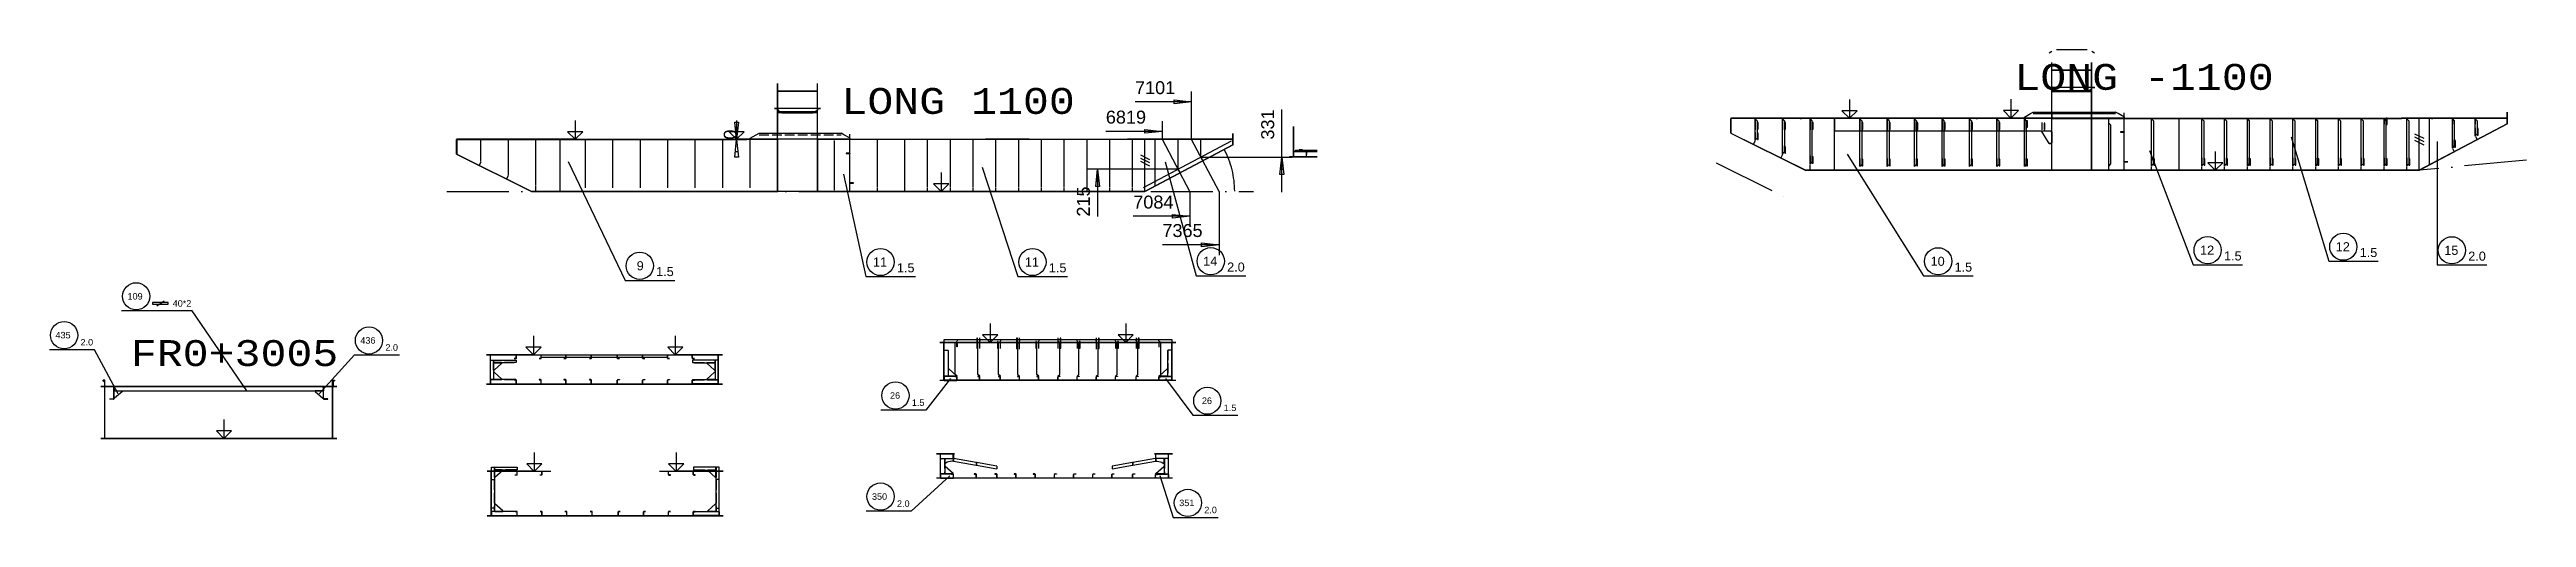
# Model space of a CAD drawing. Header units: inches. Extents: x -15552 to 42302, y -14825 to 18289.
# Drawn here: x 18182 to 42112, y -13029 to -8507 of the extents above; entities that cross this region are included whole.
import ezdxf

# ---------------------------------------------------------------- set-up
doc = ezdxf.new("R2010")
doc.units = ezdxf.units.IN
doc.header["$MEASUREMENT"] = 0
for name, pattern in [('Dashed', [10, 7.5, -2.5]), ('Dashed_dotted', [34, 24, -5, 0, -5]), ('Short_dashed', [5, 3.75, -1.25])]:
    doc.linetypes.add(name, pattern=pattern)
doc.layers.get('0').update_dxf_attribs({"linetype": 'CONTINUOUS'})
doc.layers.get('Defpoints').update_dxf_attribs({"linetype": 'CONTINUOUS'})
doc.styles.add('Style_ARIAL', font='ARIAL')
doc.styles.add('Style_Courier_New', font='Courier New')
doc.dimstyles.new('ISO-25', dxfattribs={"dimtxt": 2.5, "dimasz": 2.5, "dimexe": 0.18, "dimexo": 0.625, "dimgap": 0.09, "dimtad": 1, "dimtih": 1, "dimtoh": 1, "dimdec": 4, "dimzin": 0, "dimdsep": 46, "dimtxsty": 'STANDARD', "dimcen": 0.09, "dimdle": 0.38, "dimadec": 0, "dimazin": 0, "dimtfac": 1, "dimtdec": 4, "dimtofl": 0, "dimtmove": 0, "dimatfit": 3, "dimfxl": 1, "dimtolj": 1, "dimtzin": 0, "dimarcsym": 0})

msp = doc.modelspace()

# ---------------------------------------------------------------- texts
at = {"color": 1, "ltscale": 25, "style": 'Style_ARIAL'}
for s, height, p in [('7101', 125, (28669.133823, -8938.404509)), ('6819', 125, (28387.471835, -9222.867247)), ('7084', 125, (28652.178256, -10043.758818)), ('7365', 125, (28933.837192, -10318.682525)), ('11', 87.5, (26137.477939, -10603.904387)), ('11', 87.5, (27605.312412, -10603.904387)), ('14', 87.5, (29327.770297, -10596.415374)), ('10', 87.5, (36355.822055, -10596.981475)), ('12', 87.5, (38959.069126, -10489.220855)), ('1.5', 87.5, (39190.499179, -10545.274016)), ('12', 87.5, (40269.872348, -10456.245086)), ('1.5', 87.5, (40501.302402, -10512.298247)), ('15', 87.5, (41318.575351, -10491.035125)), ('2.0', 87.5, (41550.005405, -10547.088286)), ('9', 87.5, (23854.903476, -10640.139434)), ('1.5', 87.5, (24042.58353, -10696.192595)), ('1.5', 87.5, (26368.907993, -10659.957549)), ('1.5', 87.5, (27836.742465, -10659.957549)), ('2.0', 87.5, (29559.200351, -10652.468535)), ('1.5', 87.5, (36587.252109, -10653.034636)), ('109', 62.622309, (18935.619418, -10922.864959)), ('40*2', 62.622309, (19371.758335, -10991.357085)), ('435', 62.622309, (18239.431064, -11298.177764)), ('2.0', 62.622309, (18481.441562, -11366.66989)), ('436', 62.622309, (21184.850376, -11348.896453)), ('2.0', 62.622309, (21426.860874, -11417.388579)), ('26', 62.622309, (26302.242343, -11881.466338)), ('1.5', 62.622309, (26512.941806, -11949.958464)), ('26', 62.622309, (29315.609043, -11931.626555)), ('1.5', 62.622309, (29526.308505, -12000.118682)), ('350', 62.622309, (26127.776401, -12857.77249)), ('2.0', 62.622309, (26369.786899, -12926.264617)), ('351', 62.622309, (29096.447055, -12918.932769)), ('2.0', 62.622309, (29338.457553, -12987.424895))]:
    msp.add_text(s, height=height, dxfattribs=at).set_placement(p)
at = {"color": 7, "ltscale": 25, "style": 'Style_Courier_New'}
for s, p in [('LONG -1100', (37165.01395, -8896.693847)), ('LONG 1100', (25832.817905, -9129.16989)), ('FR0+3005', (18967.382114, -11565.125701))]:
    msp.add_text(s, height=250, dxfattribs=at).set_placement(p)
at = {"color": 1, "ltscale": 25, "style": 'Style_ARIAL'}
for s, p in [('0', (24820.272128, -9377.512786)), ('331', (30013.298862, -9377.291533)), ('215', (28232.988803, -10121.55728))]:
    msp.add_text(s, height=125, rotation=90, dxfattribs=at).set_placement(p)

# ---------------------------------------------------------------- blocks, each defined once
blk = doc.blocks.new('*D8')
at = {"color": 0, "lineweight": -2, "ltscale": 25}
for start, end in [(14.040439, 27.731401), (0.165986, 13.856985)]:
    blk.add_arc((28769.728916, -9877.51126), 862.441122, start, end, dxfattribs=at)
at = {"color": 0}
for points in [[(29533.477485, -9475.999509), (29532.740432, -9476.388351), (29531.942434, -9473.982772)], [(29631.749752, -9875.013375), (29632.583085, -9875.012169), (29632.170038, -9877.512769)]]:
    blk.add_solid(points, dxfattribs=at)
at = {"layer": 'Defpoints', "color": 0}
for p in [(29540.355747, -9469.528624), (29620.836067, -9738.150913), (28769.728916, -9877.51126), (28769.728916, -9877.51126), (29641.689365, -9877.512786)]:
    blk.add_point(p, dxfattribs=at)
at = {"color": 0, "insert": (29606.738348, -9669.617299), "char_height": 2.5, "attachment_point": 5}
blk.add_mtext('\\A1;28%%d', dxfattribs=at)

# ---------------------------------------------------------------- dimensions: what is measured, and where the dimension line sits
at = {"color": 1, "ltscale": 25}
dim = msp.add_angular_dim_2l(base=(29620.836067, -9738.150913), line1=((28769.728916, -9877.51126), (29641.689365, -9877.512786)), line2=((29540.355747, -9469.528624), (28769.728916, -9877.51126)), dimstyle='ISO-25', dxfattribs=at)
dim.commit()
dim.dimension.update_dxf_attribs({"geometry": '*D8', "text_midpoint": (29606.738348, -9669.617299)})

# ---------------------------------------------------------------- linework, layer by layer
at = {"color": 3, "linetype": 'Dashed_dotted', "ltscale": 25}
for p, q in [((37500.872104, -8538.805053), (37526.372592, -8524.293944)), ((37570.662753, -8507.193419), (37868.581455, -8507.193419)), ((37912.871616, -8524.293944), (37938.372104, -8538.805053)), ((37526.372592, -8873.793456), (37500.872104, -8873.793456)), ((37938.372104, -8873.793456), (37912.871616, -8873.793456)), ((37526.372592, -9173.793456), (34424.871127, -9173.793456)), ((34426.372592, -9313.793609), (34426.372592, -9173.793456)), ((34661.373203, -9385.793731), (34661.373203, -9173.793456)), ((34661.373203, -9173.793456), (34661.373203, -9199.293944)), ((34926.372592, -9517.7937), (34926.372592, -9173.793456)), ((34926.372592, -9173.793456), (34926.372592, -9198.793456)), ((35191.371982, -9613.793609), (35191.371982, -9173.793456)), ((35191.371982, -9173.793456), (35191.371982, -9199.293944)), ((35426.372592, -9673.793456), (35426.372592, -9173.793456)), ((35671.370761, -9638.793609), (35671.370761, -9173.793456)), ((35671.370761, -9173.793456), (35671.370761, -9199.293944)), ((35936.373203, -9638.793609), (35936.373203, -9173.793456)), ((35936.373203, -9173.793456), (35936.373203, -9199.293944)), ((36201.372592, -9638.793609), (36201.372592, -9173.793456)), ((36201.372592, -9173.793456), (36201.372592, -9199.293944)), ((36466.371982, -9638.793609), (36466.371982, -9173.793456)), ((36466.371982, -9173.793456), (36466.371982, -9199.293944)), ((36731.371372, -9638.793609), (36731.371372, -9173.793456)), ((36731.371372, -9173.793456), (36731.371372, -9199.293944)), ((36996.370761, -9638.793609), (36996.370761, -9173.793456)), ((36996.370761, -9173.793456), (36996.370761, -9199.293944)), ((37261.373203, -9638.793609), (37261.373203, -9173.793456)), ((37526.372592, -9673.793456), (37526.372592, -9110.793731)), ((37912.871616, -9173.793456), (37526.372592, -9173.793456)), ((37911.373203, -9673.793456), (37911.373203, -9110.793731)), ((38229.37247, -9173.793456), (37912.871616, -9173.793456)), ((38076.372592, -9663.793609), (38076.372592, -9183.793303)), ((38226.372592, -9303.793761), (38226.372592, -9119.793364)), ((38226.372592, -9590.793273), (38226.372592, -9306.793639)), ((39536.373203, -9173.793456), (38229.37247, -9173.793456)), ((38491.371982, -9633.794066), (38491.371982, -9173.793456)), ((38756.371372, -9673.793456), (38756.371372, -9173.793456)), ((38976.372592, -9633.794066), (38976.372592, -9173.793456)), ((39196.370761, -9633.794066), (39196.370761, -9173.793456)), ((39416.371982, -9633.794066), (39416.371982, -9173.793456)), ((39956.371372, -9173.793456), (39536.373203, -9173.793456)), ((39636.373203, -9633.794066), (39636.373203, -9173.793456)), ((39856.371372, -9633.794066), (39856.371372, -9173.793456)), ((40906.371372, -9173.793456), (39956.371372, -9173.793456)), ((40076.372592, -9633.794066), (40076.372592, -9173.793456)), ((40296.370761, -9633.794066), (40296.370761, -9173.793456)), ((40516.371982, -9633.794066), (40516.371982, -9173.793456)), ((40736.373203, -9633.794066), (40736.373203, -9173.793456)), ((41926.372592, -9173.793456), (40906.371372, -9173.793456)), ((40956.371372, -9633.794066), (40956.371372, -9173.793456)), ((41176.372592, -9620.852324), (41176.372592, -9173.793456)), ((41396.370761, -9458.794066), (41396.370761, -9173.793456)), ((41396.370761, -9173.793456), (41396.370761, -9228.793761)), ((41616.371982, -9342.7937), (41616.371982, -9173.793456)), ((41616.371982, -9173.793456), (41616.371982, -9228.793761)), ((41926.372592, -9223.793456), (41926.372592, -9113.793609)), ((30430.465, -9494.26541), (30202.13248, -9494.26541)), ((30327.13248, -9491.790435), (30327.13248, -9516.892669)), ((34658.571689, -9391.132018), (34643.465488, -9421.591613)), ((34923.601596, -9522.732207), (34908.443515, -9553.167388)), ((37500.872104, -9413.793609), (37526.372592, -9413.793609)), ((41399.358432, -9464.330718), (41415.279453, -9494.372222)), ((41619.295566, -9347.892424), (41635.17081, -9377.959105)), ((34282.970493, -9602.587554), (35007.970493, -9962.588164)), ((41076.372592, -9673.793456), (35151.372592, -9673.793456)), ((35191.371982, -9673.793456), (35191.371982, -9619.793364)), ((38226.372592, -9673.793456), (38226.372592, -9593.793151)), ((38491.371982, -9673.793456), (38491.371982, -9639.793822)), ((38976.372592, -9673.793456), (38976.372592, -9639.793822)), ((39196.370761, -9673.793456), (39196.370761, -9639.793822)), ((39416.371982, -9673.793456), (39416.371982, -9639.793822)), ((39636.373203, -9673.793456), (39636.373203, -9639.793822)), ((39856.371372, -9673.793456), (39856.371372, -9639.793822)), ((40076.372592, -9673.793456), (40076.372592, -9639.793822)), ((40296.370761, -9673.793456), (40296.370761, -9639.793822)), ((40516.371982, -9673.793456), (40516.371982, -9639.793822)), ((40736.373203, -9673.793456), (40736.373203, -9639.793822)), ((40956.371372, -9673.793456), (40956.371372, -9639.793822)), ((42112.453525, -9575.280425), (41076.372592, -9673.793456))]:
    msp.add_line(p, q, dxfattribs=at)
at = {"color": 3, "ltscale": 25}
for p, q in [((25215.459506, -9318.012664), (25215.459506, -8836.816832)), ((25216.957919, -9318.012664), (25216.957919, -8836.816832)), ((25600.457065, -9318.012664), (25600.457065, -8836.816832)), ((25601.95853, -9318.012664), (25601.95853, -8836.816832)), ((37526.372592, -9673.793456), (37526.372592, -8633.098266)), ((37527.871005, -9673.793456), (37527.871005, -8633.098266)), ((37911.373203, -9673.793456), (37911.373203, -8633.098266)), ((37912.871616, -9673.793456), (37912.871616, -8633.098266)), ((25215.459506, -9077.512786), (25187.459628, -9077.512786)), ((25215.459506, -9079.012725), (25187.459628, -9079.012725)), ((25629.958408, -9077.512786), (25601.95853, -9077.512786)), ((25629.958408, -9079.012725), (25601.95853, -9079.012725)), ((37498.372714, -8873.793456), (37526.372592, -8873.793456)), ((37498.372714, -8875.293395), (37526.372592, -8875.293395)), ((37912.871616, -8873.793456), (37940.871494, -8873.793456)), ((37912.871616, -8875.293395), (37940.871494, -8875.293395)), ((25215.459506, -9877.512786), (25215.459506, -9314.512297)), ((25600.457065, -9877.512786), (25600.457065, -9314.512297)), ((25915.459506, -9507.513091), (25915.459506, -9323.512694)), ((29615.459506, -9427.512786), (29615.459506, -9317.512175)), ((29617.458408, -9427.512786), (29617.458408, -9317.512175)), ((30200.634067, -9545.17636), (30200.634067, -9249.593779)), ((30202.13248, -9545.17636), (30202.13248, -9249.593779)), ((34424.871127, -9313.793609), (34424.871127, -9173.793456)), ((37526.372592, -9173.793456), (34424.871127, -9173.793456)), ((34425.481479, -9315.58499), (35150.481479, -9675.584838)), ((34426.372592, -9313.793609), (34426.372592, -9173.793456)), ((37527.871005, -9173.793456), (34426.372592, -9173.793456)), ((34426.372592, -9173.793456), (34426.372592, -9313.793609)), ((34426.372592, -9313.793609), (35151.372592, -9673.793456)), ((34426.372592, -9313.793609), (35151.372592, -9673.793456)), ((35427.871005, -9173.793456), (35427.871005, -9287.793395)), ((37526.372592, -9173.793456), (35427.871005, -9173.793456)), ((35431.807773, -9291.866729), (37522.438876, -9291.866729)), ((37526.372592, -9287.793395), (37526.372592, -9173.793456)), ((37526.372592, -9173.793456), (37527.871005, -9173.793456)), ((37527.871005, -9673.793456), (37527.871005, -9173.793456)), ((37911.373203, -9170.793578), (37912.871616, -9170.793578)), ((37911.373203, -9173.793456), (37912.871616, -9173.793456)), ((41926.372592, -9173.793456), (37911.373203, -9173.793456)), ((37911.373203, -9173.793456), (37911.373203, -9673.793456)), ((37912.871616, -9170.793578), (38229.37247, -9170.793578)), ((37912.871616, -9173.793456), (38229.37247, -9173.793456)), ((38229.37247, -9171.793792), (39536.373203, -9171.793792)), ((38229.37247, -9173.793456), (39536.373203, -9173.793456)), ((39536.373203, -9170.793578), (39956.371372, -9170.793578)), ((39536.373203, -9173.793456), (39956.371372, -9173.793456)), ((39956.371372, -9171.793792), (40906.371372, -9171.793792)), ((39956.371372, -9173.793456), (40906.371372, -9173.793456)), ((41926.372592, -9170.793578), (40906.371372, -9170.793578)), ((41926.372592, -9173.793456), (40906.371372, -9173.793456)), ((41032.338779, -9320.956084), (41120.400302, -9364.987609)), ((41076.372592, -9673.793456), (41076.372592, -9173.793456)), ((41926.372592, -9223.793456), (41076.372592, -9673.793456)), ((41076.372592, -9673.793456), (41926.372592, -9223.793456)), ((41927.30643, -9225.561187), (41077.30643, -9675.561187)), ((41926.372592, -9223.793456), (41926.372592, -9113.793609)), ((41926.372592, -9223.793456), (41926.372592, -9173.793456)), ((41928.371494, -9223.793456), (41928.371494, -9113.793609)), ((22113.958042, -9517.512175), (22113.958042, -9377.512786)), ((25215.459506, -9377.512786), (22113.958042, -9377.512786)), ((22114.568393, -9519.303557), (22839.568393, -9879.304168)), ((22115.459506, -9517.512175), (22115.459506, -9377.512786)), ((25216.957919, -9377.512786), (22115.459506, -9377.512786)), ((22115.459506, -9377.512786), (22115.459506, -9517.512175)), ((22115.459506, -9517.512175), (22840.459506, -9877.512786)), ((22115.459506, -9517.512175), (22840.459506, -9877.512786)), ((22350.457065, -9589.512297), (22350.457065, -9377.512786)), ((22615.459506, -9721.51303), (22615.459506, -9377.512786)), ((22880.458896, -9817.512175), (22880.458896, -9377.512786)), ((23115.459506, -9877.512786), (23115.459506, -9377.512786)), ((23360.457675, -9842.512175), (23360.457675, -9377.512786)), ((23625.457065, -9842.512175), (23625.457065, -9377.512786)), ((23890.459506, -9842.512175), (23890.459506, -9377.512786)), ((24155.458896, -9842.512175), (24155.458896, -9377.512786)), ((24420.458286, -9842.512175), (24420.458286, -9377.512786)), ((24685.457675, -9842.512175), (24685.457675, -9377.512786)), ((24950.457065, -9842.512175), (24950.457065, -9377.512786)), ((25216.957919, -9374.512145), (25215.459506, -9374.512145)), ((25216.957919, -9377.512786), (25215.459506, -9377.512786)), ((25216.957919, -9877.512786), (25216.957919, -9377.512786)), ((25601.95853, -9377.512786), (25600.457065, -9377.512786)), ((29615.459506, -9377.512786), (25600.457065, -9377.512786)), ((25600.457065, -9377.512786), (25600.457065, -9877.512786)), ((25918.459384, -9374.512145), (25601.95853, -9374.512145)), ((25918.459384, -9377.512786), (25601.95853, -9377.512786)), ((25765.459506, -9867.512175), (25765.459506, -9387.512633)), ((25915.459506, -9794.512603), (25915.459506, -9510.512969)), ((27225.460117, -9375.513121), (25918.459384, -9375.513121)), ((27225.460117, -9377.512786), (25918.459384, -9377.512786)), ((26180.458896, -9837.51187), (26180.458896, -9377.512786)), ((26445.458286, -9877.512786), (26445.458286, -9377.512786)), ((26665.459506, -9837.51187), (26665.459506, -9377.512786)), ((26885.457675, -9837.51187), (26885.457675, -9377.512786)), ((27105.458896, -9837.51187), (27105.458896, -9377.512786)), ((27645.458286, -9374.512145), (27225.457065, -9374.512145)), ((27645.458286, -9377.512786), (27225.457065, -9377.512786)), ((27325.457065, -9837.51187), (27325.457065, -9377.512786)), ((27545.458286, -9837.51187), (27545.458286, -9377.512786)), ((28595.458286, -9375.512359), (27645.458286, -9375.512359)), ((28595.458286, -9377.512786), (27645.458286, -9377.512786)), ((27765.459506, -9837.51187), (27765.459506, -9377.512786)), ((27985.457675, -9837.51187), (27985.457675, -9377.512786)), ((28205.458896, -9837.51187), (28205.458896, -9377.512786)), ((28425.457065, -9837.51187), (28425.457065, -9377.512786)), ((29615.459506, -9374.512145), (28595.458286, -9374.512145)), ((29615.459506, -9377.512786), (28595.458286, -9377.512786)), ((28645.458286, -9837.51187), (28645.458286, -9377.512786)), ((28721.425693, -9524.675414), (28809.487216, -9568.706939)), ((28721.425693, -9555.497405), (28809.487216, -9599.52893)), ((28765.459506, -9877.512786), (28765.459506, -9377.512786)), ((29615.459506, -9427.512786), (28765.459506, -9877.512786)), ((28765.459506, -9877.512786), (29615.459506, -9427.512786)), ((29616.393344, -9429.279754), (28766.393344, -9879.279754)), ((28865.459506, -9824.570891), (28865.459506, -9377.512786)), ((29085.457675, -9662.512633), (29085.457675, -9377.512786)), ((29305.458896, -9546.512267), (29305.458896, -9377.512786)), ((29308.38248, -9551.610991), (29324.257724, -9581.677672)), ((29615.459506, -9427.512786), (29615.459506, -9377.512786)), ((30430.465, -9545.17636), (30162.13309, -9545.17636)), ((30430.465, -9548.004577), (30162.13309, -9548.004577)), ((30202.13248, -9490.022704), (30227.632968, -9490.022704)), ((30325.634067, -9545.17636), (30325.634067, -9493.204924)), ((30327.13248, -9518.307158), (30327.13248, -9493.204924)), ((30327.13248, -9545.17636), (30327.13248, -9493.204924)), ((41032.338779, -9351.778075), (41120.400302, -9395.8096)), ((41032.338779, -9382.600066), (41120.400302, -9426.631591)), ((22347.658603, -9594.850585), (22332.54935, -9625.31018)), ((22612.685459, -9726.450774), (22597.530429, -9756.885955)), ((25915.459506, -9877.512786), (25915.459506, -9797.512481)), ((28721.425693, -9586.319396), (28809.487216, -9630.350921)), ((29088.442294, -9668.050048), (29104.366367, -9698.090789)), ((35151.372592, -9673.793456), (37527.871005, -9673.793456)), ((41076.372592, -9673.793456), (35151.372592, -9673.793456)), ((41076.372592, -9675.793883), (35151.372592, -9675.793883)), ((37911.373203, -9673.793456), (41076.372592, -9673.793456)), ((22840.459506, -9877.512786), (25216.957919, -9877.512786)), ((28765.459506, -9877.512786), (22840.459506, -9877.512786)), ((28765.459506, -9879.511687), (22840.459506, -9879.511687)), ((22880.458896, -9877.512786), (22880.458896, -9823.511931)), ((25600.457065, -9877.512786), (28765.459506, -9877.512786)), ((26180.458896, -9877.512786), (26180.458896, -9843.513152)), ((26665.459506, -9877.512786), (26665.459506, -9843.513152)), ((26885.457675, -9877.512786), (26885.457675, -9843.513152)), ((27105.458896, -9877.512786), (27105.458896, -9843.513152)), ((27325.457065, -9877.512786), (27325.457065, -9843.513152)), ((27545.458286, -9877.512786), (27545.458286, -9843.513152)), ((27765.459506, -9877.512786), (27765.459506, -9843.513152)), ((27985.457675, -9877.512786), (27985.457675, -9843.513152)), ((28205.458896, -9877.512786), (28205.458896, -9843.513152)), ((28425.457065, -9877.512786), (28425.457065, -9843.513152)), ((28645.458286, -9877.512786), (28645.458286, -9843.513152)), ((24682.265537, -11460.416839), (22402.266757, -11460.416839)), ((22440.767734, -11737.020537), (22440.767734, -11460.416839)), ((22442.266147, -11737.020537), (22442.266147, -11460.416839)), ((22690.767734, -11488.941619), (22690.767734, -11460.416839)), ((22692.266147, -11488.941619), (22692.266147, -11460.416839)), ((22930.767124, -11488.941619), (22930.767124, -11460.416839)), ((22932.265537, -11455.973479), (24152.266757, -11455.973479)), ((22932.265537, -11478.817412), (22932.265537, -11455.973479)), ((22932.265537, -11488.941619), (22932.265537, -11460.416839)), ((24149.211948, -11481.553313), (22935.320346, -11481.553313)), ((23170.766513, -11488.941619), (23170.766513, -11460.416839)), ((23172.267978, -11479.484221), (23172.267978, -11456.638762)), ((23172.267978, -11488.941619), (23172.267978, -11460.416839)), ((23415.767734, -11488.941619), (23415.767734, -11460.416839)), ((23417.266147, -11479.484221), (23417.266147, -11456.640288)), ((23417.266147, -11488.941619), (23417.266147, -11460.416839)), ((23667.266147, -11456.640288), (23667.266147, -11479.484221)), ((23667.266147, -11488.941619), (23667.266147, -11460.416839)), ((23668.767612, -11488.941619), (23668.767612, -11460.416839)), ((23912.267368, -11456.640288), (23912.267368, -11479.484221)), ((23912.267368, -11488.941619), (23912.267368, -11460.416839)), ((23913.765781, -11488.941619), (23913.765781, -11460.416839)), ((24152.266757, -11455.973479), (24152.266757, -11478.817412)), ((24152.266757, -11488.941619), (24152.266757, -11460.416839)), ((24153.768222, -11488.941619), (24153.768222, -11460.416839)), ((24392.266147, -11488.941619), (24392.266147, -11460.416839)), ((24393.767612, -11488.941619), (24393.767612, -11460.416839)), ((24642.266147, -11737.020537), (24642.266147, -11460.416839)), ((24643.767612, -11737.020537), (24643.767612, -11460.416839)), ((29064.461582, -11340.79251), (26784.462802, -11340.79251)), ((26822.463291, -11703.61447), (26822.463291, -11340.79251)), ((26824.462192, -11308.480498), (29024.462192, -11308.480498)), ((26824.462192, -11703.489348), (26824.462192, -11308.480498)), ((26824.462192, -11703.61447), (26824.462192, -11340.79251)), ((26824.462192, -11411.50479), (26859.963291, -11411.50479)), ((26824.462192, -11663.323638), (26824.462192, -11411.50479)), ((26949.462192, -11309.182402), (26949.462192, -11321.123931)), ((27169.463413, -11309.182402), (27169.463413, -11321.123931)), ((27369.463413, -11309.182402), (27369.463413, -11321.123931)), ((27554.460971, -11309.182402), (27554.460971, -11325.104949)), ((27739.461582, -11309.182402), (27739.461582, -11321.123931)), ((27923.71146, -11309.182402), (27923.71146, -11321.123931)), ((28109.462802, -11321.123931), (28109.462802, -11309.182402)), ((28294.463413, -11325.104949), (28294.463413, -11309.182402)), ((28479.460971, -11321.123931), (28479.460971, -11309.182402)), ((28679.460971, -11321.123931), (28679.460971, -11309.182402)), ((28899.462192, -11321.123931), (28899.462192, -11309.182402)), ((29024.462192, -11411.50479), (28988.961093, -11411.50479)), ((29024.462192, -11308.480498), (29024.462192, -11703.489348)), ((29024.462192, -11703.612944), (29024.462192, -11340.79251)), ((29024.462192, -11663.323638), (29024.462192, -11411.50479)), ((29026.461093, -11703.612944), (29026.461093, -11340.79251)), ((22442.266147, -11507.072112), (22467.766635, -11507.072112)), ((22442.266147, -11696.993682), (22442.266147, -11507.072112)), ((22467.766635, -11696.993682), (22442.266147, -11696.993682)), ((22442.266147, -11703.020903), (22442.266147, -11737.020537)), ((22472.267978, -11507.072112), (22690.767734, -11507.072112)), ((22472.267978, -11529.917571), (22472.267978, -11507.072112)), ((22690.767734, -11529.917571), (22672.267978, -11529.917571)), ((22690.267246, -11703.020903), (22672.267978, -11703.020903)), ((22690.267246, -11737.020537), (22690.267246, -11702.947661)), ((22690.267246, -11737.020537), (22690.267246, -11703.020903)), ((22690.767734, -11507.072112), (22690.767734, -11529.917571)), ((22692.266147, -11737.020537), (22692.266147, -11702.947661)), ((22930.266635, -11737.020537), (22930.266635, -11702.947661)), ((22932.265537, -11737.020537), (22932.265537, -11702.947661)), ((23170.266025, -11737.020537), (23170.266025, -11702.947661)), ((23172.267978, -11737.020537), (23172.267978, -11702.947661)), ((23415.267246, -11737.020537), (23415.267246, -11702.947661)), ((23417.266147, -11737.020537), (23417.266147, -11702.947661)), ((23667.266147, -11737.020537), (23667.266147, -11702.947661)), ((23669.2681, -11737.020537), (23669.2681, -11702.947661)), ((23912.267368, -11737.020537), (23912.267368, -11702.947661)), ((23914.266269, -11737.020537), (23914.266269, -11702.947661)), ((24152.266757, -11737.020537), (24152.266757, -11702.947661)), ((24154.265659, -11737.020537), (24154.265659, -11702.947661)), ((24392.266147, -11737.020537), (24392.266147, -11702.947661)), ((24612.267368, -11507.072112), (24393.767612, -11507.072112)), ((24393.767612, -11507.072112), (24393.767612, -11529.917571)), ((24393.767612, -11529.917571), (24412.267368, -11529.917571)), ((24394.2681, -11737.020537), (24394.2681, -11702.947661)), ((24394.2681, -11737.020537), (24394.2681, -11703.020903)), ((24394.2681, -11703.020903), (24412.267368, -11703.020903)), ((24612.267368, -11529.917571), (24612.267368, -11507.072112)), ((24642.266147, -11507.072112), (24616.765659, -11507.072112)), ((24616.765659, -11696.993682), (24642.266147, -11696.993682)), ((24642.266147, -11696.993682), (24642.266147, -11507.072112)), ((24642.266147, -11703.020903), (24642.266147, -11737.020537)), ((29064.461582, -11703.612944), (26784.462802, -11703.61447)), ((29064.461582, -11705.613372), (26784.462802, -11705.613372)), ((26859.963291, -11663.323638), (26824.462192, -11663.323638)), ((26824.462192, -11669.613311), (26824.462192, -11703.61447)), ((29024.462192, -11703.489348), (26824.462192, -11703.489348)), ((26824.462192, -11703.61447), (26947.463291, -11703.61447)), ((26947.463291, -11669.613311), (26929.460971, -11669.613311)), ((26947.463291, -11703.61447), (26947.463291, -11669.540068)), ((26947.463291, -11703.61447), (26947.463291, -11669.613311)), ((26949.462192, -11703.61447), (26949.462192, -11669.540068)), ((27167.46146, -11703.61447), (27167.46146, -11669.540068)), ((27169.463413, -11703.61447), (27169.463413, -11669.540068)), ((27367.46146, -11703.61447), (27367.46146, -11669.540068)), ((27369.463413, -11703.61447), (27369.463413, -11669.540068)), ((27552.46207, -11703.61447), (27552.46207, -11669.540068)), ((27554.460971, -11703.61447), (27554.460971, -11669.540068)), ((27737.46268, -11703.61447), (27737.46268, -11669.540068)), ((27739.461582, -11703.61447), (27739.461582, -11669.540068)), ((27923.461215, -11703.61447), (27923.461215, -11669.540068)), ((27925.463168, -11703.61447), (27925.463168, -11669.540068)), ((28109.462802, -11703.61447), (28109.462802, -11669.540068)), ((28111.461704, -11703.61447), (28111.461704, -11669.540068)), ((28294.463413, -11703.61447), (28294.463413, -11669.540068)), ((28296.462314, -11703.61447), (28296.462314, -11669.540068)), ((28479.460971, -11703.612944), (28479.460971, -11669.540068)), ((28481.462924, -11703.612944), (28481.462924, -11669.540068)), ((28679.460971, -11703.612944), (28679.460971, -11669.540068)), ((28681.462924, -11703.612944), (28681.462924, -11669.540068)), ((28899.462192, -11703.612944), (28899.462192, -11669.540068)), ((28901.461093, -11703.612944), (28901.461093, -11669.540068)), ((28901.461093, -11703.612944), (28901.461093, -11669.613311)), ((28901.461093, -11669.613311), (28919.463413, -11669.613311)), ((29024.462192, -11703.612944), (28901.461093, -11703.612944)), ((28988.961093, -11663.323638), (29024.462192, -11663.323638)), ((29024.462192, -11669.613311), (29024.462192, -11703.612944)), ((20957.207553, -11762.74533), (18677.205722, -11762.74533)), ((20957.207553, -11765.745208), (18677.205722, -11765.745208)), ((18715.706699, -12265.745208), (18715.706699, -11765.745208)), ((18717.205112, -12265.745208), (18717.205112, -11765.745208)), ((18804.055087, -11879.818389), (18804.055087, -11765.745208)), ((18806.127231, -11879.818389), (18806.127231, -11765.745208)), ((20828.286044, -11879.818389), (20828.286044, -11765.745208)), ((20830.355136, -11879.818389), (20830.355136, -11765.745208)), ((20917.205112, -12265.745208), (20917.205112, -11765.745208)), ((20918.706577, -12265.745208), (20918.706577, -11765.745208)), ((22402.266757, -11737.020537), (24682.265537, -11737.020537)), ((22402.266757, -11739.020964), (24682.265537, -11739.020964)), ((22442.266147, -11737.020537), (22690.267246, -11737.020537)), ((24642.266147, -11737.020537), (24394.2681, -11737.020537)), ((20957.207553, -12265.745208), (18677.205722, -12265.745208)), ((20957.207553, -12267.745635), (18677.205722, -12267.745635)), ((26926.210849, -12413.750884), (26751.210849, -12413.750884)), ((26926.210849, -12417.142913), (26751.210849, -12417.142913)), ((26789.211337, -12648.020598), (26789.211337, -12417.142913)), ((26791.213291, -12648.020598), (26791.213291, -12417.142913)), ((29031.21268, -12413.750884), (28856.21268, -12413.750884)), ((29031.21268, -12417.142913), (28856.21268, -12417.142913)), ((28991.213291, -12648.020598), (28991.213291, -12417.142913)), ((28993.212192, -12648.020598), (28993.212192, -12417.142913)), ((23025.737827, -12585.85324), (22410.738437, -12585.85324)), ((22449.236362, -13009.667632), (22449.236362, -12585.85324)), ((22450.737827, -12543.949553), (22476.238315, -12543.949553)), ((22450.737827, -12937.812468), (22450.737827, -12543.949553)), ((22450.737827, -13009.667632), (22450.737827, -12585.85324)), ((22450.737827, -12662.081572), (22476.238315, -12662.081572)), ((22450.737827, -12970.011565), (22450.737827, -12662.081572)), ((22480.736606, -12543.949553), (22699.236362, -12543.949553)), ((22480.736606, -12566.776702), (22480.736606, -12543.949553)), ((22699.236362, -12566.776702), (22680.736606, -12566.776702)), ((22699.236362, -12543.949553), (22699.236362, -12566.776702)), ((22699.236362, -12614.402434), (22699.236362, -12585.85324)), ((22700.737827, -12614.402434), (22700.737827, -12585.85324)), ((22939.238803, -12614.402434), (22939.238803, -12585.85324)), ((22940.737216, -12614.402434), (22940.737216, -12585.85324)), ((24690.737216, -12585.85324), (24075.737827, -12585.85324)), ((24160.738437, -12614.402434), (24160.738437, -12585.85324)), ((24162.23685, -12614.402434), (24162.23685, -12585.85324)), ((24400.737827, -12614.402434), (24400.737827, -12585.85324)), ((24620.739047, -12543.949553), (24402.23624, -12543.949553)), ((24402.23624, -12543.949553), (24402.23624, -12566.776702)), ((24402.23624, -12566.776702), (24420.739047, -12566.776702)), ((24402.23624, -12614.402434), (24402.23624, -12585.85324)), ((24620.739047, -12566.776702), (24620.739047, -12543.949553)), ((24650.737827, -12543.949553), (24625.237338, -12543.949553)), ((24650.737827, -12662.081572), (24625.237338, -12662.081572)), ((24650.737827, -12937.812468), (24650.737827, -12543.949553)), ((24650.737827, -13009.667632), (24650.737827, -12585.85324)), ((24650.737827, -12970.011565), (24650.737827, -12662.081572)), ((24652.23624, -13009.667632), (24652.23624, -12585.85324)), ((29031.21268, -12648.020598), (26751.210849, -12648.020598)), ((29031.21268, -12650.0195), (26751.210849, -12650.0195)), ((26791.213291, -12458.698699), (26826.711337, -12458.698699)), ((26791.213291, -12608.146331), (26791.213291, -12458.698699)), ((26826.711337, -12608.146331), (26791.213291, -12608.146331)), ((26791.213291, -12614.019439), (26791.213291, -12648.020598)), ((26791.213291, -12648.020598), (26914.211337, -12648.020598)), ((26831.21268, -12463.11917), (26836.21146, -12458.698699)), ((26831.21268, -12458.698699), (26913.213413, -12458.698699)), ((26914.211337, -12614.019439), (26896.21207, -12614.019439)), ((26908.211582, -12458.698699), (26913.213413, -12463.11917)), ((26914.211337, -12648.020598), (26914.211337, -12613.946196)), ((26914.211337, -12648.020598), (26914.211337, -12614.019439)), ((26916.213291, -12648.020598), (26916.213291, -12613.946196)), ((27134.212558, -12648.020598), (27134.212558, -12613.946196)), ((27136.21146, -12648.020598), (27136.21146, -12613.946196)), ((27334.212558, -12648.020598), (27334.212558, -12613.946196)), ((27336.21146, -12648.020598), (27336.21146, -12613.946196)), ((27519.213168, -12648.020598), (27519.213168, -12613.946196)), ((27521.21207, -12648.020598), (27521.21207, -12613.946196)), ((27704.210727, -12648.020598), (27704.210727, -12613.946196)), ((27706.21268, -12648.020598), (27706.21268, -12613.946196)), ((27890.212314, -12648.020598), (27890.212314, -12613.946196)), ((27892.211215, -12648.020598), (27892.211215, -12613.946196)), ((28076.210849, -12648.020598), (28076.210849, -12613.946196)), ((28078.212802, -12648.020598), (28078.212802, -12613.946196)), ((28261.21146, -12648.020598), (28261.21146, -12613.947722)), ((28263.213413, -12648.020598), (28263.213413, -12613.947722)), ((28446.21207, -12648.020598), (28446.21207, -12613.947722)), ((28448.210971, -12648.020598), (28448.210971, -12613.947722)), ((28646.21207, -12648.020598), (28646.21207, -12613.947722)), ((28648.210971, -12648.020598), (28648.210971, -12613.947722)), ((28866.213291, -12648.020598), (28866.213291, -12613.947722)), ((28868.212192, -12648.020598), (28868.212192, -12613.947722)), ((28868.212192, -12648.020598), (28868.212192, -12614.019439)), ((28868.212192, -12614.019439), (28886.21146, -12614.019439)), ((28991.213291, -12648.020598), (28868.212192, -12648.020598)), ((28874.211948, -12458.698699), (28869.213168, -12463.11917)), ((28951.210849, -12458.698699), (28869.213168, -12458.698699)), ((28951.210849, -12463.11917), (28946.21207, -12458.698699)), ((28991.213291, -12458.698699), (28955.712192, -12458.698699)), ((28955.712192, -12608.146331), (28991.213291, -12608.146331)), ((28991.213291, -12608.146331), (28991.213291, -12458.698699)), ((28991.213291, -12614.019439), (28991.213291, -12648.020598)), ((22410.738437, -13009.667632), (24690.737216, -13009.667632)), ((22410.738437, -13011.668059), (24690.737216, -13011.668059)), ((22476.238315, -12937.812468), (22450.737827, -12937.812468)), ((22476.238315, -12970.011565), (22450.737827, -12970.011565)), ((22450.737827, -12975.667998), (22450.737827, -13009.667632)), ((22450.737827, -13009.667632), (22698.738925, -13009.667632)), ((22698.738925, -12975.667998), (22680.736606, -12975.667998)), ((22698.738925, -13009.667632), (22698.738925, -12975.594756)), ((22698.738925, -13009.667632), (22698.738925, -12975.667998)), ((22700.737827, -13009.667632), (22700.737827, -12975.594756)), ((22938.738315, -13009.667632), (22938.738315, -12975.594756)), ((22940.737216, -13009.667632), (22940.737216, -12975.594756)), ((23178.737705, -13009.667632), (23178.737705, -12975.594756)), ((23180.736606, -13009.667632), (23180.736606, -12975.594756)), ((23423.738925, -13009.667632), (23423.738925, -12975.594756)), ((23425.737827, -13009.667632), (23425.737827, -12975.594756)), ((23675.737827, -13009.667632), (23675.737827, -12975.594756)), ((23677.736728, -13009.667632), (23677.736728, -12975.594756)), ((23920.739047, -13009.667632), (23920.739047, -12975.594756)), ((23922.737949, -13009.667632), (23922.737949, -12975.594756)), ((24160.738437, -13009.667632), (24160.738437, -12975.594756)), ((24162.737338, -13009.667632), (24162.737338, -12975.594756)), ((24400.737827, -13009.667632), (24400.737827, -12975.594756)), ((24402.736728, -13009.667632), (24402.736728, -12975.594756)), ((24402.736728, -13009.667632), (24402.736728, -12975.667998)), ((24402.736728, -12975.667998), (24420.739047, -12975.667998)), ((24650.737827, -13009.667632), (24402.736728, -13009.667632)), ((24625.237338, -12937.812468), (24650.737827, -12937.812468)), ((24625.237338, -12970.011565), (24650.737827, -12970.011565)), ((24650.737827, -12975.667998), (24650.737827, -13009.667632))]:
    msp.add_line(p, q, dxfattribs=at)
at = {"color": 1, "ltscale": 25}
for p, q in [((25600.457065, -9077.512786), (25216.957919, -9077.512786)), ((29216.063754, -9013.404509), (28669.133823, -9013.404509)), ((29046.984165, -8994.617125), (29216.063754, -9013.404509)), ((29046.984165, -9032.19113), (29046.984165, -8994.617125)), ((29216.063754, -9013.404509), (29046.984165, -9032.19113)), ((29099.822299, -9000.487944), (29099.822299, -9026.320311)), ((29216.063754, -9377.512786), (29216.063754, -8913.404509)), ((30088.298862, -9884.531829), (30088.298862, -9087.653777)), ((37911.373203, -8873.793456), (37527.871005, -8873.793456)), ((37571.172397, -8913.793609), (37868.071811, -8913.793609)), ((24820.272128, -9377.512786), (24801.485507, -9208.432433)), ((24801.485507, -9208.432433), (24839.05875, -9208.432433)), ((24833.187168, -9261.270568), (24807.354038, -9261.270568)), ((24839.05875, -9208.432433), (24820.272128, -9377.512786)), ((25037.059848, -9314.512297), (25830.355136, -9314.512297)), ((25260.259311, -9117.512175), (25557.155673, -9117.512175)), ((28934.401767, -9297.867247), (28387.471835, -9297.867247)), ((28765.322177, -9279.079863), (28934.401767, -9297.867247)), ((28765.322177, -9316.653869), (28765.322177, -9279.079863)), ((28934.401767, -9297.867247), (28765.322177, -9316.653869)), ((28818.160312, -9284.950683), (28818.160312, -9310.783049)), ((28934.401767, -9377.512786), (28934.401767, -9197.867247)), ((38227.871005, -9170.793578), (37261.373203, -9170.793578)), ((37347.975986, -9110.793731), (38141.268222, -9110.793731)), ((37347.975986, -9126.417968), (38141.268222, -9126.417968)), ((22113.958042, -9377.512786), (24920.272128, -9377.512786)), ((25115.459506, -9377.512786), (24720.272128, -9377.512786)), ((24801.485507, -9546.592376), (24820.272128, -9377.512786)), ((24839.05875, -9546.592376), (24801.485507, -9546.592376)), ((24807.357089, -9493.755004), (24833.190219, -9493.755004)), ((24820.272128, -9377.512786), (24839.05875, -9546.592376)), ((25916.957919, -9374.512145), (24950.457065, -9374.512145)), ((29305.458896, -9546.371886), (30188.298862, -9546.371886)), ((30069.512241, -9715.452239), (30088.298862, -9546.371886)), ((30088.298862, -9546.371886), (30107.085483, -9715.452239)), ((29085.460727, -9662.839934), (28207.988803, -9662.839934)), ((28289.202182, -9831.92105), (28307.988803, -9662.840697)), ((28295.073764, -9779.082915), (28320.906894, -9779.082915)), ((28307.988803, -9662.839934), (28307.988803, -10121.55728)), ((28307.988803, -9662.840697), (28326.775424, -9831.92105)), ((30107.085483, -9715.452239), (30069.512241, -9715.452239)), ((30075.383823, -9662.614104), (30101.216953, -9662.614104)), ((28326.775424, -9831.92105), (28289.202182, -9831.92105)), ((29199.108188, -9877.512786), (29199.108188, -10218.758818)), ((29480.767124, -9877.512786), (29480.767124, -10493.682525)), ((29199.108188, -10118.758818), (28652.178256, -10118.758818)), ((29030.028598, -10099.972197), (29199.108188, -10118.758818)), ((29030.028598, -10137.54544), (29030.028598, -10099.972197)), ((29199.108188, -10118.758818), (29030.028598, -10137.54544)), ((29082.866733, -10105.842254), (29082.866733, -10131.673858)), ((29480.767124, -10393.682525), (28933.837192, -10393.682525)), ((29311.687534, -10374.895903), (29480.767124, -10393.682525)), ((29311.687534, -10412.469146), (29311.687534, -10374.895903)), ((29480.767124, -10393.682525), (29311.687534, -10412.469146)), ((29364.525668, -10380.76596), (29364.525668, -10406.597564)), ((19327.922885, -10950.262114), (19177.629917, -10950.262114)), ((19177.629917, -10950.262114), (19177.629917, -10969.048735)), ((19177.629917, -10969.048735), (19327.922885, -10969.048735)), ((19217.54996, -10983.138701), (19287.99979, -10936.172149)), ((19327.922885, -10969.048735), (19327.922885, -10950.262114)), ((18806.127231, -11805.746123), (20828.286044, -11805.746123)), ((20818.285434, -11765.745208), (18816.127841, -11765.745208)), ((26916.213291, -12458.698699), (26916.213291, -12485.22763)), ((27134.212558, -12497.660491), (26916.213291, -12458.698699)), ((26916.213291, -12485.22763), (27134.212558, -12524.189422)), ((27134.212558, -12497.660491), (27134.212558, -12524.189422)), ((27136.21146, -12498.017547), (27136.21146, -12524.546477)), ((27334.212558, -12533.404204), (27136.21146, -12498.017547)), ((27136.21146, -12524.546477), (27334.212558, -12559.933135)), ((27334.212558, -12533.404204), (27334.212558, -12559.933135)), ((28646.21207, -12498.017547), (28448.210971, -12533.404204)), ((28448.210971, -12559.933135), (28646.21207, -12524.546477)), ((28448.210971, -12533.404204), (28448.210971, -12559.933135)), ((28646.21207, -12498.017547), (28646.21207, -12524.546477)), ((28866.213291, -12458.698699), (28648.210971, -12497.660491)), ((28648.210971, -12524.189422), (28866.213291, -12485.22763)), ((28648.210971, -12497.660491), (28648.210971, -12524.189422)), ((28866.213291, -12458.698699), (28866.213291, -12485.22763))]:
    msp.add_line(p, q, dxfattribs=at)
at = {"color": 6, "ltscale": 25}
for p, q in [((35571.370761, -8988.818786), (35571.370761, -9171.793029)), ((37131.371372, -8987.819335), (37131.371372, -9170.793578)), ((23260.457675, -9374.512145), (23187.560336, -9301.126525)), ((23333.843295, -9301.126525), (23187.560336, -9301.126525)), ((23260.457675, -9191.537902), (23260.457675, -9374.512145)), ((23333.843295, -9301.126525), (23260.457675, -9374.512145)), ((24820.458286, -9374.512145), (24747.560947, -9301.126525)), ((24893.843906, -9301.126525), (24747.560947, -9301.126525)), ((24820.458286, -9191.537902), (24820.458286, -9374.512145)), ((24893.843906, -9301.126525), (24820.458286, -9374.512145)), ((35571.370761, -9171.793029), (35498.473422, -9098.407409)), ((35644.756381, -9098.407409), (35498.473422, -9098.407409)), ((35644.756381, -9098.407409), (35571.370761, -9171.793029)), ((37131.371372, -9170.793578), (37058.474033, -9097.407958)), ((37204.756992, -9097.407958), (37058.474033, -9097.407958)), ((37204.756992, -9097.407958), (37131.371372, -9170.793578)), ((37527.871005, -9124.293944), (37527.871005, -9173.293731)), ((37911.373203, -9124.293944), (37527.871005, -9124.293944)), ((37527.871005, -9173.293731), (37911.373203, -9173.293731)), ((37911.373203, -9124.293944), (37911.373203, -9173.293731)), ((39106.371372, -9490.819213), (39106.371372, -9673.793456)), ((26795.458286, -9877.512786), (26722.560947, -9804.127166)), ((26868.843906, -9804.127166), (26722.560947, -9804.127166)), ((26795.458286, -9694.538543), (26795.458286, -9877.512786)), ((26868.843906, -9804.127166), (26795.458286, -9877.512786)), ((39106.371372, -9673.793456), (39033.474033, -9600.407836)), ((39179.756992, -9600.407836), (39033.474033, -9600.407836)), ((39179.756992, -9600.407836), (39106.371372, -9673.793456)), ((27269.463413, -11155.167815), (27269.463413, -11338.142058)), ((28579.460971, -11155.167815), (28579.460971, -11338.142058)), ((22857.268588, -11457.729766), (22784.37125, -11384.344146)), ((22930.654209, -11384.344146), (22784.37125, -11384.344146)), ((22857.268588, -11274.753997), (22857.268588, -11457.729766)), ((22930.654209, -11384.344146), (22857.268588, -11457.729766)), ((24227.266757, -11457.729766), (24154.369418, -11384.344146)), ((24300.652377, -11384.344146), (24154.369418, -11384.344146)), ((24227.266757, -11274.753997), (24227.266757, -11457.729766)), ((24300.652377, -11384.344146), (24227.266757, -11457.729766)), ((27269.463413, -11338.142058), (27196.566074, -11264.756438)), ((27342.849033, -11264.757964), (27196.566074, -11264.756438)), ((27342.849033, -11264.757964), (27269.463413, -11338.142058)), ((28579.460971, -11338.142058), (28506.563632, -11264.756438)), ((28652.846591, -11264.757964), (28506.563632, -11264.756438)), ((28652.846591, -11264.757964), (28579.460971, -11338.142058)), ((19867.205112, -12265.746734), (19794.307773, -12192.361113)), ((19940.590732, -12192.361113), (19794.307773, -12192.361113)), ((19867.205112, -12082.770964), (19867.205112, -12265.746734)), ((19940.590732, -12192.361113), (19867.205112, -12265.746734)), ((22865.737216, -12400.19345), (22865.737216, -12583.169219)), ((24235.738437, -12400.19345), (24235.738437, -12583.169219)), ((22865.737216, -12583.169219), (22792.839877, -12509.783599)), ((22939.122836, -12509.783599), (22792.839877, -12509.783599)), ((22939.122836, -12509.783599), (22865.737216, -12583.169219)), ((24235.738437, -12583.169219), (24162.841098, -12509.783599)), ((24309.124057, -12509.783599), (24162.841098, -12509.783599)), ((24309.124057, -12509.783599), (24235.738437, -12583.169219))]:
    msp.add_line(p, q, dxfattribs=at)
at = {"color": 1, "linetype": 'Short_dashed', "ltscale": 25}
msp.add_line((25037.059848, -9330.136535), (25830.355136, -9330.136535), dxfattribs=at)
at = {"color": 2, "linetype": 'Dashed', "ltscale": 25}
for p, q in [((34661.373203, -9203.793761), (34661.373203, -9283.794066)), ((34661.373203, -9305.793425), (34661.373203, -9385.793731)), ((34926.372592, -9203.793761), (34926.372592, -9283.794066)), ((35191.371982, -9203.793761), (35191.371982, -9283.794066)), ((35671.370761, -9203.793761), (35671.370761, -9283.794066)), ((35672.01163, -9203.793761), (35672.01163, -9291.793486)), ((35936.373203, -9203.793761), (35936.373203, -9283.794066)), ((35937.01102, -9203.793761), (35937.01102, -9291.793486)), ((36201.372592, -9203.793761), (36201.372592, -9283.794066)), ((36202.013461, -9203.793761), (36202.013461, -9291.793486)), ((36466.371982, -9203.793761), (36466.371982, -9283.794066)), ((36467.012851, -9203.793761), (36467.012851, -9291.793486)), ((36731.371372, -9203.793761), (36731.371372, -9283.794066)), ((36732.012241, -9203.793761), (36732.012241, -9291.793486)), ((36996.370761, -9203.793761), (36996.370761, -9283.794066)), ((36997.01163, -9203.793761), (36997.01163, -9291.793486)), ((37261.373203, -9173.793456), (37261.373203, -9278.793761)), ((37431.371372, -9213.793609), (37431.371372, -9283.794066)), ((40736.373203, -9173.793456), (40736.373203, -9228.793761)), ((41616.371982, -9262.793395), (41616.371982, -9342.7937)), ((34926.372592, -9437.793395), (34926.372592, -9517.7937)), ((35191.371982, -9533.794066), (35191.371982, -9613.793609)), ((35671.370761, -9558.794066), (35671.370761, -9638.793609)), ((35936.373203, -9558.794066), (35936.373203, -9638.793609)), ((36201.372592, -9558.794066), (36201.372592, -9638.793609)), ((36466.371982, -9558.794066), (36466.371982, -9638.793609)), ((36731.371372, -9558.794066), (36731.371372, -9638.793609)), ((36996.370761, -9558.794066), (36996.370761, -9638.793609)), ((37261.373203, -9558.794066), (37261.373203, -9638.793609)), ((38491.371982, -9553.793761), (38491.371982, -9633.794066)), ((38976.372592, -9553.793761), (38976.372592, -9633.794066)), ((39196.370761, -9553.793761), (39196.370761, -9633.794066)), ((39416.371982, -9553.793761), (39416.371982, -9633.794066)), ((39636.373203, -9553.793761), (39636.373203, -9633.794066)), ((39856.371372, -9553.793761), (39856.371372, -9633.794066)), ((40076.372592, -9553.793761), (40076.372592, -9633.794066)), ((40296.370761, -9553.793761), (40296.370761, -9633.794066)), ((40516.371982, -9553.793761), (40516.371982, -9633.794066)), ((40736.373203, -9553.793761), (40736.373203, -9633.794066)), ((40956.371372, -9553.793761), (40956.371372, -9633.794066)), ((41396.370761, -9378.793761), (41396.370761, -9458.794066))]:
    msp.add_line(p, q, dxfattribs=at)
at = {"color": 2, "ltscale": 25}
for p, q in [((34690.285556, -9212.482879), (34682.457797, -9212.482879)), ((34682.457797, -9212.482879), (34682.457797, -9275.104949)), ((34682.457797, -9275.104949), (34690.285556, -9275.104949)), ((34690.285556, -9314.482543), (34682.457797, -9314.482543)), ((34682.457797, -9314.482543), (34682.457797, -9377.104613)), ((34690.285556, -9275.104949), (34690.285556, -9212.482879)), ((34690.285556, -9377.104613), (34690.285556, -9314.482543)), ((34955.284946, -9212.482879), (34947.457187, -9212.482879)), ((34947.457187, -9212.482879), (34947.457187, -9275.104949)), ((34947.457187, -9275.104949), (34955.284946, -9275.104949)), ((34955.284946, -9275.104949), (34955.284946, -9212.482879)), ((35220.284335, -9212.482879), (35212.456577, -9212.482879)), ((35212.456577, -9212.482879), (35212.456577, -9275.104949)), ((35212.456577, -9275.104949), (35220.284335, -9275.104949)), ((35220.284335, -9275.104949), (35220.284335, -9212.482879)), ((35700.283115, -9212.482879), (35692.455356, -9212.482879)), ((35692.455356, -9212.482879), (35692.455356, -9275.104949)), ((35692.455356, -9275.104949), (35700.283115, -9275.104949)), ((35700.923984, -9216.48297), (35693.096225, -9216.48297)), ((35693.096225, -9216.48297), (35693.096225, -9279.10504)), ((35693.096225, -9279.10504), (35700.923984, -9279.10504)), ((35700.283115, -9275.104949), (35700.283115, -9212.482879)), ((35700.923984, -9279.10504), (35700.923984, -9216.48297)), ((35965.285556, -9212.482879), (35957.457797, -9212.482879)), ((35957.457797, -9212.482879), (35957.457797, -9275.104949)), ((35957.457797, -9275.104949), (35965.285556, -9275.104949)), ((35965.923374, -9216.48297), (35958.095615, -9216.48297)), ((35958.095615, -9216.48297), (35958.095615, -9279.10504)), ((35958.095615, -9279.10504), (35965.923374, -9279.10504)), ((35965.285556, -9275.104949), (35965.285556, -9212.482879)), ((35965.923374, -9279.10504), (35965.923374, -9216.48297)), ((36230.284946, -9212.482879), (36222.457187, -9212.482879)), ((36222.457187, -9212.482879), (36222.457187, -9275.104949)), ((36222.457187, -9275.104949), (36230.284946, -9275.104949)), ((36230.925815, -9216.48297), (36223.098056, -9216.48297)), ((36223.098056, -9216.48297), (36223.098056, -9279.10504)), ((36223.098056, -9279.10504), (36230.925815, -9279.10504)), ((36230.284946, -9275.104949), (36230.284946, -9212.482879)), ((36230.925815, -9279.10504), (36230.925815, -9216.48297)), ((36495.284335, -9212.482879), (36487.456577, -9212.482879)), ((36487.456577, -9212.482879), (36487.456577, -9275.104949)), ((36487.456577, -9275.104949), (36495.284335, -9275.104949)), ((36495.925205, -9216.48297), (36488.097446, -9216.48297)), ((36488.097446, -9216.48297), (36488.097446, -9279.10504)), ((36488.097446, -9279.10504), (36495.925205, -9279.10504)), ((36495.284335, -9275.104949), (36495.284335, -9212.482879)), ((36495.925205, -9279.10504), (36495.925205, -9216.48297)), ((36760.283725, -9212.482879), (36752.455966, -9212.482879)), ((36752.455966, -9212.482879), (36752.455966, -9275.104949)), ((36752.455966, -9275.104949), (36760.283725, -9275.104949)), ((36760.924594, -9216.48297), (36753.096835, -9216.48297)), ((36753.096835, -9216.48297), (36753.096835, -9279.10504)), ((36753.096835, -9279.10504), (36760.924594, -9279.10504)), ((36760.283725, -9275.104949), (36760.283725, -9212.482879)), ((36760.924594, -9279.10504), (36760.924594, -9216.48297)), ((37025.283115, -9212.482879), (37017.455356, -9212.482879)), ((37017.455356, -9212.482879), (37017.455356, -9275.104949)), ((37017.455356, -9275.104949), (37025.283115, -9275.104949)), ((37025.923984, -9216.48297), (37018.096225, -9216.48297)), ((37018.096225, -9216.48297), (37018.096225, -9279.10504)), ((37018.096225, -9279.10504), (37025.923984, -9279.10504)), ((37025.283115, -9275.104949), (37025.283115, -9212.482879)), ((37025.923984, -9279.10504), (37025.923984, -9216.48297)), ((37290.285556, -9194.982573), (37282.457797, -9194.982573)), ((37282.457797, -9194.982573), (37282.457797, -9257.604644)), ((37282.457797, -9257.604644), (37290.285556, -9257.604644)), ((37290.285556, -9257.604644), (37290.285556, -9194.982573)), ((37460.283725, -9217.482421), (37452.455966, -9217.482421)), ((37452.455966, -9217.482421), (37452.455966, -9280.104491)), ((37452.455966, -9280.104491), (37460.283725, -9280.104491)), ((37460.283725, -9280.104491), (37460.283725, -9217.482421)), ((40765.285556, -9169.982573), (40757.457797, -9169.982573)), ((40757.457797, -9169.982573), (40757.457797, -9232.604644)), ((40757.457797, -9232.604644), (40765.285556, -9232.604644)), ((40765.285556, -9232.604644), (40765.285556, -9169.982573)), ((41645.284335, -9271.482512), (41637.456577, -9271.482512)), ((41637.456577, -9271.482512), (41637.456577, -9334.104583)), ((41645.284335, -9334.104583), (41645.284335, -9271.482512)), ((30232.134311, -9491.439483), (30312.13309, -9491.439483)), ((30287.789218, -9476.982543), (30256.478183, -9476.982543)), ((30256.478183, -9476.982543), (30256.478183, -9480.896422)), ((30256.478183, -9480.896422), (30287.789218, -9480.896422)), ((30287.789218, -9480.896422), (30287.789218, -9476.982543)), ((34682.457797, -9377.104613), (34690.285556, -9377.104613)), ((34955.284946, -9446.482512), (34947.457187, -9446.482512)), ((34947.457187, -9446.482512), (34947.457187, -9509.104583)), ((34947.457187, -9509.104583), (34955.284946, -9509.104583)), ((34955.284946, -9509.104583), (34955.284946, -9446.482512)), ((35220.284335, -9542.482421), (35212.456577, -9542.482421)), ((35212.456577, -9542.482421), (35212.456577, -9605.104491)), ((35220.284335, -9605.104491), (35220.284335, -9542.482421)), ((35700.283115, -9567.482421), (35692.455356, -9567.482421)), ((35692.455356, -9567.482421), (35692.455356, -9630.104491)), ((35700.283115, -9630.104491), (35700.283115, -9567.482421)), ((35965.285556, -9567.482421), (35957.457797, -9567.482421)), ((35957.457797, -9567.482421), (35957.457797, -9630.104491)), ((35965.285556, -9630.104491), (35965.285556, -9567.482421)), ((36230.284946, -9567.482421), (36222.457187, -9567.482421)), ((36222.457187, -9567.482421), (36222.457187, -9630.104491)), ((36230.284946, -9630.104491), (36230.284946, -9567.482421)), ((36495.284335, -9567.482421), (36487.456577, -9567.482421)), ((36487.456577, -9567.482421), (36487.456577, -9630.104491)), ((36495.284335, -9630.104491), (36495.284335, -9567.482421)), ((36760.283725, -9567.482421), (36752.455966, -9567.482421)), ((36752.455966, -9567.482421), (36752.455966, -9630.104491)), ((36760.283725, -9630.104491), (36760.283725, -9567.482421)), ((37025.283115, -9567.482421), (37017.455356, -9567.482421)), ((37017.455356, -9567.482421), (37017.455356, -9630.104491)), ((37025.283115, -9630.104491), (37025.283115, -9567.482421)), ((37290.285556, -9567.482421), (37282.457797, -9567.482421)), ((37282.457797, -9567.482421), (37282.457797, -9630.104491)), ((37290.285556, -9630.104491), (37290.285556, -9567.482421)), ((38520.284335, -9562.482879), (38512.456577, -9562.482879)), ((38512.456577, -9562.482879), (38512.456577, -9625.104949)), ((38520.284335, -9625.104949), (38520.284335, -9562.482879)), ((39005.284946, -9562.482879), (38997.457187, -9562.482879)), ((38997.457187, -9562.482879), (38997.457187, -9625.104949)), ((39005.284946, -9625.104949), (39005.284946, -9562.482879)), ((39225.283115, -9562.482879), (39217.455356, -9562.482879)), ((39217.455356, -9562.482879), (39217.455356, -9625.104949)), ((39225.283115, -9625.104949), (39225.283115, -9562.482879)), ((39445.284335, -9562.482879), (39437.456577, -9562.482879)), ((39437.456577, -9562.482879), (39437.456577, -9625.104949)), ((39445.284335, -9625.104949), (39445.284335, -9562.482879)), ((39665.285556, -9562.482879), (39657.457797, -9562.482879)), ((39657.457797, -9562.482879), (39657.457797, -9625.104949)), ((39665.285556, -9625.104949), (39665.285556, -9562.482879)), ((39885.283725, -9562.482879), (39877.455966, -9562.482879)), ((39877.455966, -9562.482879), (39877.455966, -9625.104949)), ((39885.283725, -9625.104949), (39885.283725, -9562.482879)), ((40105.284946, -9562.482879), (40097.457187, -9562.482879)), ((40097.457187, -9562.482879), (40097.457187, -9625.104949)), ((40105.284946, -9625.104949), (40105.284946, -9562.482879)), ((40325.283115, -9562.482879), (40317.455356, -9562.482879)), ((40317.455356, -9562.482879), (40317.455356, -9625.104949)), ((40325.283115, -9625.104949), (40325.283115, -9562.482879)), ((40545.284335, -9562.482879), (40537.456577, -9562.482879)), ((40537.456577, -9562.482879), (40537.456577, -9625.104949)), ((40545.284335, -9625.104949), (40545.284335, -9562.482879)), ((40765.285556, -9562.482879), (40757.457797, -9562.482879)), ((40757.457797, -9562.482879), (40757.457797, -9625.104949)), ((40765.285556, -9625.104949), (40765.285556, -9562.482879)), ((40985.283725, -9562.482879), (40977.455966, -9562.482879)), ((40977.455966, -9562.482879), (40977.455966, -9625.104949)), ((40985.283725, -9625.104949), (40985.283725, -9562.482879)), ((41425.283115, -9387.482879), (41417.455356, -9387.482879)), ((41417.455356, -9387.482879), (41417.455356, -9450.104949)), ((41417.455356, -9450.104949), (41425.283115, -9450.104949)), ((41425.283115, -9450.104949), (41425.283115, -9387.482879)), ((41637.456577, -9334.104583), (41645.284335, -9334.104583)), ((35212.456577, -9605.104491), (35220.284335, -9605.104491)), ((35692.455356, -9630.104491), (35700.283115, -9630.104491)), ((35957.457797, -9630.104491), (35965.285556, -9630.104491)), ((36222.457187, -9630.104491), (36230.284946, -9630.104491)), ((36487.456577, -9630.104491), (36495.284335, -9630.104491)), ((36752.455966, -9630.104491), (36760.283725, -9630.104491)), ((37017.455356, -9630.104491), (37025.283115, -9630.104491)), ((37282.457797, -9630.104491), (37290.285556, -9630.104491)), ((38512.456577, -9625.104949), (38520.284335, -9625.104949)), ((38997.457187, -9625.104949), (39005.284946, -9625.104949)), ((39217.455356, -9625.104949), (39225.283115, -9625.104949)), ((39437.456577, -9625.104949), (39445.284335, -9625.104949)), ((39657.457797, -9625.104949), (39665.285556, -9625.104949)), ((39877.455966, -9625.104949), (39885.283725, -9625.104949)), ((40097.457187, -9625.104949), (40105.284946, -9625.104949)), ((40317.455356, -9625.104949), (40325.283115, -9625.104949)), ((40537.456577, -9625.104949), (40545.284335, -9625.104949)), ((40757.457797, -9625.104949), (40765.285556, -9625.104949)), ((40977.455966, -9625.104949), (40985.283725, -9625.104949)), ((27148.378818, -11296.651885), (27140.551059, -11296.651885)), ((27140.551059, -11296.651885), (27140.551059, -11359.273955)), ((27148.378818, -11329.604766), (27140.551059, -11329.604766)), ((27140.551059, -11329.604766), (27140.551059, -11392.226836)), ((27140.551059, -11359.273955), (27148.378818, -11359.273955)), ((27140.551059, -11392.226836), (27148.378818, -11392.226836)), ((27148.378818, -11359.273955), (27148.378818, -11296.651885)), ((27148.378818, -11392.226836), (27148.378818, -11329.604766)), ((27169.463413, -11361.494109), (27169.463413, -11294.431731)), ((27169.463413, -11396.259734), (27169.463413, -11325.573394)), ((27348.378818, -11329.604766), (27340.551059, -11329.604766)), ((27340.551059, -11329.604766), (27340.551059, -11392.226836)), ((27340.551059, -11392.226836), (27348.378818, -11392.226836)), ((27348.378818, -11392.226836), (27348.378818, -11329.604766)), ((27369.463413, -11396.259734), (27369.463413, -11325.573394)), ((27533.376376, -11296.651885), (27525.548618, -11296.651885)), ((27525.548618, -11296.651885), (27525.548618, -11359.273955)), ((27533.376376, -11334.287688), (27525.548618, -11334.287688)), ((27525.548618, -11334.287688), (27525.548618, -11396.909758)), ((27525.548618, -11359.273955), (27533.376376, -11359.273955)), ((27525.548618, -11396.909758), (27533.376376, -11396.909758)), ((27533.376376, -11359.273955), (27533.376376, -11296.651885)), ((27533.376376, -11396.909758), (27533.376376, -11334.287688)), ((27554.460971, -11361.494109), (27554.460971, -11294.431731)), ((27554.460971, -11400.94113), (27554.460971, -11330.256316)), ((27718.376987, -11329.604766), (27710.549228, -11329.604766)), ((27710.549228, -11329.604766), (27710.549228, -11392.226836)), ((27710.549228, -11392.226836), (27718.376987, -11392.226836)), ((27718.376987, -11392.226836), (27718.376987, -11329.604766)), ((27739.461582, -11396.259734), (27739.461582, -11325.573394)), ((27923.461215, -11294.431731), (27923.461215, -11361.494109)), ((27923.71146, -11325.573394), (27923.71146, -11396.259734)), ((27952.373569, -11296.651885), (27944.54581, -11296.651885)), ((27944.54581, -11296.651885), (27944.54581, -11359.273955)), ((27944.54581, -11359.273955), (27952.373569, -11359.273955)), ((27952.623813, -11329.604766), (27944.796054, -11329.604766)), ((27944.796054, -11329.604766), (27944.796054, -11392.226836)), ((27944.796054, -11392.226836), (27952.623813, -11392.226836)), ((27952.373569, -11359.273955), (27952.373569, -11296.651885)), ((27952.623813, -11392.226836), (27952.623813, -11329.604766)), ((28109.462802, -11325.573394), (28109.462802, -11396.259734)), ((28138.375156, -11329.604766), (28130.547397, -11329.604766)), ((28130.547397, -11329.604766), (28130.547397, -11392.226836)), ((28130.547397, -11392.226836), (28138.375156, -11392.226836)), ((28138.375156, -11392.226836), (28138.375156, -11329.604766)), ((28294.463413, -11294.431731), (28294.463413, -11361.494109)), ((28294.463413, -11330.256316), (28294.463413, -11400.94113)), ((28323.375766, -11296.651885), (28315.548007, -11296.651885)), ((28315.548007, -11296.651885), (28315.548007, -11359.273955)), ((28323.375766, -11334.287688), (28315.548007, -11334.287688)), ((28315.548007, -11334.287688), (28315.548007, -11396.909758)), ((28315.548007, -11359.273955), (28323.375766, -11359.273955)), ((28315.548007, -11396.909758), (28323.375766, -11396.909758)), ((28323.375766, -11359.273955), (28323.375766, -11296.651885)), ((28323.375766, -11396.909758), (28323.375766, -11334.287688)), ((28479.460971, -11325.573394), (28479.460971, -11396.259734)), ((28508.373325, -11329.604766), (28500.545566, -11329.604766)), ((28500.545566, -11329.604766), (28500.545566, -11392.226836)), ((28500.545566, -11392.226836), (28508.373325, -11392.226836)), ((28508.373325, -11392.226836), (28508.373325, -11329.604766)), ((28679.460971, -11294.431731), (28679.460971, -11361.494109)), ((28679.460971, -11325.573394), (28679.460971, -11396.259734)), ((28708.373325, -11296.651885), (28700.545566, -11296.651885)), ((28700.545566, -11296.651885), (28700.545566, -11359.273955)), ((28708.373325, -11329.604766), (28700.545566, -11329.604766)), ((28700.545566, -11329.604766), (28700.545566, -11392.226836)), ((28700.545566, -11359.273955), (28708.373325, -11359.273955)), ((28700.545566, -11392.226836), (28708.373325, -11392.226836)), ((28708.373325, -11359.273955), (28708.373325, -11296.651885)), ((28708.373325, -11392.226836), (28708.373325, -11329.604766))]:
    msp.add_line(p, q, dxfattribs=at)
at = {"color": 7, "ltscale": 25}
for p, q in [((29596.743076, -9392.161223), (28746.743076, -9842.161223)), ((29199.108188, -9877.512786), (28934.401767, -9377.512786)), ((29480.767124, -9877.512786), (29216.063754, -9377.512786))]:
    msp.add_line(p, q, dxfattribs=at)
at = {"color": 1, "linetype": 'Dashed_dotted', "ltscale": 25}
msp.add_line((22021.013706, -9877.512786), (29812.365024, -9877.512786), dxfattribs=at)
at = {"color": 3, "linetype": 'Short_dashed', "ltscale": 25}
for p, q in [((26863.0181, -11414.20407), (26863.0181, -11660.624358)), ((28985.906284, -11414.20407), (28985.906284, -11660.624358)), ((22672.267978, -11698.948333), (22446.340244, -11698.948333)), ((22470.821445, -11509.809539), (22470.821445, -11694.257781)), ((22672.267978, -11532.653472), (22475.322788, -11532.653472)), ((24412.267368, -11532.653472), (24609.212558, -11532.653472)), ((24412.267368, -11698.948333), (24638.195102, -11698.948333)), ((24613.710849, -11509.809539), (24613.710849, -11694.257781)), ((26929.460971, -11665.54074), (26828.536289, -11665.54074)), ((28919.463413, -11665.54074), (29020.388095, -11665.54074)), ((22479.293125, -12546.683928), (22479.293125, -12935.078093)), ((22479.293125, -12664.815947), (22479.293125, -12967.27719)), ((22680.736606, -12569.511077), (22483.791416, -12569.511077)), ((24420.739047, -12569.511077), (24617.684238, -12569.511077)), ((24622.182529, -12546.685454), (24622.182529, -12935.078093)), ((24622.182529, -12664.815947), (24622.182529, -12967.27719)), ((26896.21207, -12609.946868), (26795.284335, -12609.946868)), ((26829.766147, -12461.399505), (26829.766147, -12605.443999)), ((28886.21146, -12609.946868), (28987.139194, -12609.946868)), ((28952.657382, -12461.399505), (28952.657382, -12605.443999)), ((22680.736606, -12971.593901), (22454.811923, -12971.593901)), ((24420.739047, -12971.593901), (24646.66373, -12971.593901))]:
    msp.add_line(p, q, dxfattribs=at)
at = {"color": 4, "ltscale": 25}
for points in [[(37911.373203, -8708.843657), (37527.373569, -8708.843657), (37527.373569, -8701.849028), (37911.373203, -8701.849028)], [(25600.457065, -8912.562224), (25216.457431, -8912.562224), (25216.457431, -8905.568358), (25600.457065, -8905.568358)], [(37911.373203, -8905.468413), (37527.373569, -8905.468413), (37527.373569, -8912.462279), (37911.373203, -8912.462279)], [(25600.457065, -9109.187743), (25216.457431, -9109.187743), (25216.457431, -9116.181609), (25600.457065, -9116.181609)]]:
    msp.add_lwpolyline(points, dxfattribs=at)
at = {"color": 1, "ltscale": 25}
for points in [[(25216.957919, -9077.512786), (25216.957919, -9092.512175), (25260.259311, -9117.512175)], [(25600.457065, -9077.512786), (25600.457065, -9092.512175), (25557.155673, -9117.512175)], [(37527.871005, -8873.793456), (37527.871005, -8888.793609), (37571.172397, -8913.793609)], [(37911.373203, -8873.793456), (37911.373203, -8888.793609), (37868.071811, -8913.793609)], [(24950.457065, -9374.512145), (24950.457065, -9364.512297), (25009.999912, -9330.136535), (25037.059848, -9314.512297)], [(25916.957919, -9374.512145), (25916.957919, -9364.512297), (25857.418125, -9330.136535), (25830.355136, -9314.512297)], [(37261.373203, -9170.793578), (37261.373203, -9160.793731), (37320.912998, -9126.417968), (37347.975986, -9110.793731)], [(38227.871005, -9170.793578), (38227.871005, -9160.793731), (38168.33121, -9126.417968), (38141.268222, -9110.793731)], [(38976.372592, -9176.793334), (38994.762485, -9195.183989), (38994.762485, -9612.403533), (38976.372592, -9630.793425)], [(39196.370761, -9176.793334), (39214.763706, -9195.183989), (39214.763706, -9612.403533), (39196.370761, -9630.793425)], [(39416.371982, -9176.793334), (39434.761875, -9195.183989), (39434.761875, -9612.403533), (39416.371982, -9630.793425)], [(39636.373203, -9176.793334), (39654.763095, -9195.183989), (39654.763095, -9612.403533), (39636.373203, -9630.793425)], [(39856.371372, -9176.793334), (39874.761264, -9195.183989), (39874.761264, -9612.403533), (39856.371372, -9630.793425)], [(40076.372592, -9176.793334), (40094.762485, -9195.183989), (40094.762485, -9612.403533), (40076.372592, -9630.793425)], [(40296.370761, -9176.793334), (40314.763706, -9195.183989), (40314.763706, -9612.403533), (40296.370761, -9630.793425)], [(30206.133335, -9491.437194), (30223.989169, -9478.812072), (30430.465, -9478.812072)], [(35550.881259, -9519.243285), (36287.838046, -10694.131133), (36766.59476, -10694.131133)], [(38470.638339, -9481.671569), (38891.085117, -10586.370513), (39369.841831, -10586.370513)], [(39839.150302, -9349.766967), (40201.888339, -10553.394744), (40680.645053, -10553.394744)], [(41250.591342, -9395.200011), (41250.591342, -10588.184783), (41729.348056, -10588.184783)], [(23191.80228, -9588.60974), (23743.169467, -10737.289092), (24221.926181, -10737.289092)], [(25852.312534, -9712.51187), (26069.49393, -10701.054046), (26548.250644, -10701.054046)], [(27192.836826, -9645.11151), (27537.328403, -10701.054046), (28016.085117, -10701.054046)], [(28960.228793, -9592.689177), (29259.786289, -10693.565032), (29738.543002, -10693.565032)], [(20087.725131, -11805.746123), (19560.259311, -11032.453582), (18878.215854, -11032.453582)], [(18845.134799, -11833.797881), (18616.902988, -11407.766387), (18182.0275, -11407.766387)], [(20787.633579, -11833.797881), (21127.446811, -11458.485076), (21562.322299, -11458.485076)], [(26949.462192, -11340.79251), (26949.462192, -11380.404326), (26946.462314, -11380.404326), (26946.462314, -11340.79251)], [(28899.462192, -11340.79251), (28899.462192, -11380.404326), (28902.46207, -11380.404326), (28902.46207, -11340.79251)], [(24156.7681, -11493.964812), (24172.213046, -11493.964812), (24172.213046, -11492.290923), (24156.7681, -11492.290923)], [(24396.76749, -11493.964812), (24412.212436, -11493.964812), (24412.212436, -11492.290923), (24396.76749, -11492.290923)], [(26885.042636, -11685.281035), (26648.403232, -11991.054961), (26213.527744, -11991.054961)], [(28964.775913, -11687.354705), (29226.894443, -12041.215178), (29661.769931, -12041.215178)], [(18816.127841, -11765.745208), (18806.127231, -11775.745818), (18806.127231, -11805.746123)], [(20818.285434, -11765.745208), (20828.286044, -11775.745818), (20828.286044, -11805.746123)], [(26916.213291, -12417.142913), (26916.213291, -12456.722686), (26913.213413, -12456.722686), (26913.213413, -12417.142913)], [(28866.213291, -12417.142913), (28866.213291, -12456.722686), (28869.213168, -12456.722686), (28869.213168, -12417.142913)], [(24165.236728, -12619.428679), (24180.681674, -12619.428679), (24180.681674, -12617.753264), (24165.236728, -12617.753264)], [(24405.239169, -12619.428679), (24420.684116, -12619.428679), (24420.684116, -12617.753264), (24405.239169, -12617.753264)], [(26880.950229, -12626.609465), (26505.248325, -12967.361113), (26070.372836, -12967.361113)], [(28907.985751, -12622.240874), (29039.043491, -13028.521392), (29473.918979, -13028.521392)]]:
    msp.add_lwpolyline(points, dxfattribs=at)
at = {"color": 3, "ltscale": 25}
for points in [[(37526.372592, -9170.793578), (37131.371372, -9170.793578), (37131.371372, -9171.793792), (35571.370761, -9171.793792), (35571.370761, -9170.793578), (34424.871127, -9170.793578)], [(34661.373203, -9176.793334), (34679.763095, -9195.183989), (34679.763095, -9364.403197), (34661.373203, -9382.793853)], [(34926.372592, -9176.793334), (34944.762485, -9195.183989), (34944.762485, -9496.403167), (34926.372592, -9514.793822)], [(35191.371982, -9176.793334), (35209.761875, -9195.183989), (35209.761875, -9592.403075), (35191.371982, -9610.793731)], [(35427.871005, -9287.793395), (35433.739536, -9293.866393), (37520.507114, -9293.866393), (37526.372592, -9287.793395)], [(35671.370761, -9176.793334), (35689.763706, -9195.183989), (35689.763706, -9617.403075), (35671.370761, -9635.793731)], [(35936.373203, -9176.793334), (35954.763095, -9195.183989), (35954.763095, -9617.403075), (35936.373203, -9635.793731)], [(36201.372592, -9176.793334), (36219.762485, -9195.183989), (36219.762485, -9617.403075), (36201.372592, -9635.793731)], [(36466.371982, -9176.793334), (36484.761875, -9195.183989), (36484.761875, -9617.403075), (36466.371982, -9635.793731)], [(36731.371372, -9176.793334), (36749.761264, -9195.183989), (36749.761264, -9617.403075), (36731.371372, -9635.793731)], [(36996.370761, -9176.793334), (37014.763706, -9195.183989), (37014.763706, -9617.403075), (36996.370761, -9635.793731)], [(37261.373203, -9176.793334), (37279.763095, -9195.183989), (37279.763095, -9617.403075), (37261.373203, -9635.793731)], [(37526.372592, -9170.793578), (37527.871005, -9170.793578), (37527.871005, -9173.793456)], [(38076.372592, -9217.213866), (38094.762485, -9235.604522), (38094.762485, -9611.98239), (38076.372592, -9630.373046)], [(38491.371982, -9176.793334), (38509.761875, -9195.183989), (38509.761875, -9612.403533), (38491.371982, -9630.793425)], [(40516.371982, -9176.793334), (40534.761875, -9195.183989), (40534.761875, -9612.403533), (40516.371982, -9630.793425)], [(40736.373203, -9176.793334), (40754.763095, -9195.183989), (40754.763095, -9612.403533), (40736.373203, -9630.793425)], [(40956.371372, -9176.793334), (40974.761264, -9195.183989), (40974.761264, -9612.403533), (40956.371372, -9630.793425)], [(41396.370761, -9176.793334), (41414.763706, -9195.183989), (41414.763706, -9437.403533), (41396.370761, -9455.793425)], [(41616.371982, -9176.793334), (41634.761875, -9195.183989), (41634.761875, -9321.403167), (41616.371982, -9339.793822)], [(25215.459506, -9374.512145), (24820.458286, -9374.512145), (24820.458286, -9375.512359), (23260.457675, -9375.512359), (23260.457675, -9374.512145), (22113.958042, -9374.512145)], [(25601.95853, -9374.512145), (25600.457065, -9374.512145), (25600.457065, -9377.512786)], [(24682.265537, -11457.067534), (24227.266757, -11457.067534), (24227.266757, -11458.741423), (22857.265537, -11458.741423), (22857.265537, -11457.067534), (22402.266757, -11457.067534)], [(24152.266757, -11478.817412), (24147.713535, -11482.897612), (22936.821811, -11482.897612), (22932.265537, -11478.817412)], [(29064.461582, -11337.397429), (28579.460971, -11337.397429), (28579.460971, -11339.095733), (27269.463413, -11339.095733), (27269.463413, -11337.397429), (26784.462802, -11337.397429)], [(26859.963291, -11411.50479), (26864.516513, -11415.530059), (26864.516513, -11659.298369), (26859.963291, -11663.323638)], [(26949.462192, -11662.26773), (26931.072299, -11646.018645), (26931.072299, -11341.428801), (26949.462192, -11325.179717)], [(27169.463413, -11662.26773), (27151.070468, -11646.018645), (27151.070468, -11341.428801), (27169.463413, -11325.179717)], [(27369.463413, -11662.26773), (27351.070468, -11646.018645), (27351.070468, -11341.428801), (27369.463413, -11325.179717)], [(27554.460971, -11661.857268), (27536.608188, -11646.081206), (27536.608188, -11346.2872), (27554.460971, -11330.512664)], [(27739.461582, -11662.26773), (27721.071689, -11646.018645), (27721.071689, -11341.428801), (27739.461582, -11325.179717)], [(27923.71146, -11662.26773), (27942.101352, -11646.018645), (27942.101352, -11341.428801), (27923.71146, -11325.179717)], [(28109.462802, -11662.26773), (28127.852695, -11646.018645), (28127.852695, -11341.428801), (28109.462802, -11325.179717)], [(28294.463413, -11661.857268), (28312.316196, -11646.081206), (28312.316196, -11346.2872), (28294.463413, -11330.512664)], [(28479.460971, -11662.26773), (28497.853916, -11646.018645), (28497.853916, -11341.428801), (28479.460971, -11325.179717)], [(28679.460971, -11662.26773), (28697.853916, -11646.018645), (28697.853916, -11341.428801), (28679.460971, -11325.179717)], [(28899.462192, -11662.26773), (28917.852085, -11646.018645), (28917.852085, -11341.428801), (28899.462192, -11325.179717)], [(28988.961093, -11411.50479), (28984.407871, -11415.530059), (28984.407871, -11659.298369), (28988.961093, -11663.323638)], [(22672.267978, -11703.020903), (22672.267978, -11696.947905), (22448.339145, -11696.947905), (22442.266147, -11703.020903)], [(22467.766635, -11507.072112), (22472.32291, -11511.152312), (22472.32291, -11692.913482), (22467.766635, -11696.993682)], [(22672.267978, -11529.917571), (22672.267978, -11533.997771), (22476.821201, -11533.997771), (22472.267978, -11529.917571)], [(22687.767856, -11493.964812), (22672.32291, -11493.964812), (22672.32291, -11492.290923), (22687.767856, -11492.290923)], [(22686.266391, -11696.947905), (22672.34122, -11696.947905), (22672.34122, -11698.948333), (22686.266391, -11698.948333)], [(22927.767246, -11493.964812), (22912.322299, -11493.964812), (22912.322299, -11492.290923), (22927.767246, -11492.290923)], [(22926.265781, -11696.947905), (22912.34061, -11696.947905), (22912.34061, -11698.948333), (22926.265781, -11698.948333)], [(23167.766635, -11493.964812), (23152.321689, -11493.964812), (23152.321689, -11492.290923), (23167.766635, -11492.290923)], [(23166.268222, -11696.947905), (23152.34, -11696.947905), (23152.34, -11698.948333), (23166.268222, -11698.948333)], [(23411.266391, -11696.947905), (23397.34122, -11696.947905), (23397.34122, -11698.948333), (23411.266391, -11698.948333)], [(23671.76749, -11493.964812), (23687.212436, -11493.964812), (23687.212436, -11492.290923), (23671.76749, -11492.290923)], [(23673.265903, -11696.947905), (23687.194126, -11696.947905), (23687.194126, -11698.948333), (23673.265903, -11698.948333)], [(23916.765659, -11493.964812), (23932.213657, -11493.964812), (23932.213657, -11492.290923), (23916.765659, -11492.290923)], [(23918.267124, -11696.947905), (23932.195346, -11696.947905), (23932.195346, -11698.948333), (23918.267124, -11698.948333)], [(24158.266513, -11696.947905), (24172.194736, -11696.947905), (24172.194736, -11698.948333), (24158.266513, -11698.948333)], [(24398.265903, -11696.947905), (24412.194126, -11696.947905), (24412.194126, -11698.948333), (24398.265903, -11698.948333)], [(24412.267368, -11529.917571), (24412.267368, -11533.997771), (24607.711093, -11533.997771), (24612.267368, -11529.917571)], [(24412.267368, -11703.020903), (24412.267368, -11696.947905), (24636.193149, -11696.947905), (24642.266147, -11703.020903)], [(24616.765659, -11507.072112), (24612.212436, -11511.152312), (24612.212436, -11692.913482), (24616.765659, -11696.993682)], [(26929.460971, -11669.613311), (26929.460971, -11663.540313), (26830.53519, -11663.540313), (26824.462192, -11669.613311)], [(26943.462436, -11663.540313), (26929.534213, -11663.540313), (26929.534213, -11665.54074), (26943.462436, -11665.54074)], [(27163.463657, -11663.540313), (27149.535434, -11663.540313), (27149.535434, -11665.54074), (27163.463657, -11665.54074)], [(27363.463657, -11663.540313), (27349.535434, -11663.540313), (27349.535434, -11665.54074), (27363.463657, -11665.54074)], [(27548.461215, -11663.540313), (27534.536044, -11663.540313), (27534.536044, -11665.54074), (27548.461215, -11665.54074)], [(27733.461826, -11663.540313), (27719.536655, -11663.540313), (27719.536655, -11665.54074), (27733.461826, -11665.54074)], [(27929.460971, -11663.540313), (27943.389194, -11663.540313), (27943.389194, -11665.54074), (27929.460971, -11665.54074)], [(28115.462558, -11663.540313), (28129.390781, -11663.540313), (28129.390781, -11665.54074), (28115.462558, -11665.54074)], [(28300.463168, -11663.540313), (28314.388339, -11663.540313), (28314.388339, -11665.54074), (28300.463168, -11665.54074)], [(28485.460727, -11663.540313), (28499.38895, -11663.540313), (28499.38895, -11665.54074), (28485.460727, -11665.54074)], [(28685.460727, -11663.540313), (28699.38895, -11663.540313), (28699.38895, -11665.54074), (28685.460727, -11665.54074)], [(28905.461948, -11663.540313), (28919.39017, -11663.540313), (28919.39017, -11665.54074), (28905.461948, -11665.54074)], [(28919.463413, -11669.613311), (28919.463413, -11663.540313), (29018.389194, -11663.540313), (29024.462192, -11669.613311)], [(18799.916904, -11885.818145), (18764.791171, -11885.818145), (18764.791171, -11883.819243), (18799.916904, -11883.819243)], [(20834.496372, -11885.818145), (20869.622104, -11885.818145), (20869.622104, -11883.819243), (20834.496372, -11883.819243)], [(23025.737827, -12584.177825), (22865.737216, -12584.177825), (22865.737216, -12582.50241), (22410.738437, -12582.50241)], [(22476.238315, -12543.949553), (22480.791538, -12548.026702), (22480.791538, -12933.73532), (22476.238315, -12937.812468)], [(22476.238315, -12662.081572), (22480.791538, -12666.158721), (22480.791538, -12965.934417), (22476.238315, -12970.011565)], [(22680.736606, -12566.776702), (22680.736606, -12570.85385), (22485.29288, -12570.85385), (22480.736606, -12566.776702)], [(22696.236484, -12619.428679), (22680.791538, -12619.428679), (22680.791538, -12617.753264), (22696.236484, -12617.753264)], [(22936.238925, -12619.428679), (22920.793979, -12619.428679), (22920.793979, -12617.753264), (22936.238925, -12617.753264)], [(24690.737216, -12582.50241), (24235.738437, -12582.50241), (24235.738437, -12584.177825), (24075.737827, -12584.177825)], [(24420.739047, -12566.776702), (24420.739047, -12570.85385), (24616.182773, -12570.85385), (24620.739047, -12566.776702)], [(24625.237338, -12543.949553), (24620.684116, -12548.026702), (24620.684116, -12933.73532), (24625.237338, -12937.812468)], [(24625.237338, -12662.081572), (24620.684116, -12666.158721), (24620.684116, -12965.934417), (24625.237338, -12970.011565)], [(26896.21207, -12614.019439), (26896.21207, -12607.946441), (26797.286289, -12607.946441), (26791.213291, -12614.019439)], [(26826.711337, -12458.698699), (26831.267612, -12462.725493), (26831.267612, -12604.11801), (26826.711337, -12608.146331)], [(26831.21268, -12507.334563), (26831.21268, -12480.805632), (26831.21268, -12458.698699)], [(26910.213535, -12607.946441), (26896.285312, -12607.946441), (26896.285312, -12609.946868), (26910.213535, -12609.946868)], [(26913.213413, -12458.698699), (26913.213413, -12480.805632), (26913.213413, -12485.22763)], [(27130.211704, -12607.946441), (27116.286533, -12607.946441), (27116.286533, -12609.946868), (27130.211704, -12609.946868)], [(27330.211704, -12607.946441), (27316.286533, -12607.946441), (27316.286533, -12609.946868), (27330.211704, -12609.946868)], [(27515.212314, -12607.946441), (27501.284091, -12607.946441), (27501.284091, -12609.946868), (27515.212314, -12609.946868)], [(27700.212924, -12607.946441), (27686.284702, -12607.946441), (27686.284702, -12609.946868), (27700.212924, -12609.946868)], [(27896.21207, -12607.946441), (27910.140293, -12607.946441), (27910.140293, -12609.946868), (27896.21207, -12609.946868)], [(28082.210605, -12607.946441), (28096.138828, -12607.946441), (28096.138828, -12609.946868), (28082.210605, -12609.946868)], [(28267.211215, -12607.946441), (28281.139438, -12607.946441), (28281.139438, -12609.946868), (28267.211215, -12609.946868)], [(28452.211826, -12607.946441), (28466.140048, -12607.946441), (28466.140048, -12609.946868), (28452.211826, -12609.946868)], [(28652.211826, -12607.946441), (28666.140048, -12607.946441), (28666.140048, -12609.946868), (28652.211826, -12609.946868)], [(28869.213168, -12458.698699), (28869.213168, -12480.805632), (28869.213168, -12485.22763)], [(28872.213046, -12607.946441), (28886.138217, -12607.946441), (28886.138217, -12609.946868), (28872.213046, -12609.946868)], [(28886.21146, -12614.019439), (28886.21146, -12607.946441), (28985.140293, -12607.946441), (28991.213291, -12614.019439)], [(28955.712192, -12458.698699), (28951.155918, -12462.727019), (28951.155918, -12604.11801), (28955.712192, -12608.146331)], [(28951.210849, -12507.334563), (28951.210849, -12480.805632), (28951.210849, -12458.698699)], [(22680.736606, -12975.667998), (22680.736606, -12969.595), (22456.810825, -12969.595), (22450.737827, -12975.667998)], [(22694.738071, -12969.595), (22680.809848, -12969.595), (22680.809848, -12971.593901), (22694.738071, -12971.593901)], [(22934.73746, -12969.595), (22920.809238, -12969.595), (22920.809238, -12971.593901), (22934.73746, -12971.593901)], [(23174.73685, -12969.595), (23160.811679, -12969.595), (23160.811679, -12971.593901), (23174.73685, -12971.593901)], [(23419.738071, -12969.595), (23405.809848, -12969.595), (23405.809848, -12971.593901), (23419.738071, -12971.593901)], [(23681.737583, -12969.595), (23695.665805, -12969.595), (23695.665805, -12971.593901), (23681.737583, -12971.593901)], [(23926.738803, -12969.595), (23940.663974, -12969.595), (23940.663974, -12971.593901), (23926.738803, -12971.593901)], [(24166.738193, -12969.595), (24180.663364, -12969.595), (24180.663364, -12971.593901), (24166.738193, -12971.593901)], [(24406.737583, -12969.595), (24420.665805, -12969.595), (24420.665805, -12971.593901), (24406.737583, -12971.593901)], [(24420.739047, -12975.667998), (24420.739047, -12969.595), (24644.664829, -12969.595), (24650.737827, -12975.667998)]]:
    msp.add_lwpolyline(points, dxfattribs=at)
at = {"color": 2, "ltscale": 25}
msp.add_lwpolyline([(37526.372592, -9303.793761), (37526.372592, -9408.794066), (37521.54166, -9413.793609), (37502.220981, -9413.793609), (37429.763095, -9298.793456), (37429.763095, -9293.793914), (37516.710727, -9293.793914, 0.414196), (37526.372592, -9303.793761, 0.414196)], format="xyb", dxfattribs=at)
at = {"color": 5, "ltscale": 25}
for points in [[(38189.373081, -9306.793639), (38229.37247, -9306.793639), (38229.37247, -9303.793761), (38189.373081, -9303.793761), (38189.373081, -9306.793639)], [(38221.373813, -9593.793151), (38261.373203, -9593.793151), (38261.373203, -9590.793273), (38221.373813, -9590.793273), (38221.373813, -9593.793151)]]:
    msp.add_lwpolyline(points, dxfattribs=at)
at = {"color": 7, "ltscale": 25}
for points in [[(25878.459995, -9510.512969), (25918.459384, -9510.512969), (25918.459384, -9507.513091), (25878.459995, -9507.513091), (25878.459995, -9510.512969)], [(25910.460727, -9797.512481), (25950.460117, -9797.512481), (25950.460117, -9794.512603), (25910.460727, -9794.512603), (25910.460727, -9797.512481)]]:
    msp.add_lwpolyline(points, dxfattribs=at)
at = {"color": 1, "ltscale": 25}
for points in [[(18717.205112, -11762.74533), (18717.205112, -11706.245086, 0.414441), (18713.707797, -11702.746245), (18701.705234, -11702.746245, 0.767402), (18699.956577, -11709.277007), (18710.457675, -11715.339324, -0.268047), (18712.206333, -11718.369719), (18712.206333, -11762.74533)], [(20917.205112, -11762.74533), (20917.205112, -11706.245086, -0.414261), (20920.705478, -11702.746245), (20932.708042, -11702.746245, -0.767402), (20934.456699, -11709.277007), (20923.9556, -11715.339324, 0.268047), (20922.206943, -11718.369719), (20922.206943, -11762.74533)]]:
    msp.add_lwpolyline(points, format="xyb", dxfattribs=at)
at = {"color": 2, "ltscale": 25}
for points in [[(22477.266757, -11533.948943), (22552.266757, -11533.948943), (22552.266757, -11538.427398), (22477.266757, -11605.616423), (22472.267978, -11605.616423), (22472.267978, -11538.427398), (22477.266757, -11533.948943)], [(22477.266757, -11696.993682), (22552.266757, -11696.993682), (22552.266757, -11692.515227), (22477.266757, -11625.326201), (22472.267978, -11625.326201), (22472.267978, -11692.515227), (22477.266757, -11696.993682)], [(23412.767856, -11493.964812), (23397.32291, -11493.964812), (23397.32291, -11492.290923), (23412.767856, -11492.290923)], [(24607.265537, -11533.948943), (24532.265537, -11533.948943), (24532.265537, -11538.427398), (24607.265537, -11605.616423), (24612.267368, -11605.616423), (24612.267368, -11538.427398), (24607.265537, -11533.948943)], [(24607.265537, -11696.993682), (24532.265537, -11696.993682), (24532.265537, -11692.515227), (24607.265537, -11625.326201), (24612.267368, -11625.326201), (24612.267368, -11692.515227), (24607.265537, -11696.993682)], [(26869.463413, -11663.323638), (26944.463413, -11663.323638), (26944.463413, -11658.906218), (26869.463413, -11592.637297), (26864.461582, -11592.637297), (26864.461582, -11658.906218), (26869.463413, -11663.323638)], [(28979.460971, -11663.323638), (28904.460971, -11663.323638), (28904.460971, -11658.904693), (28979.460971, -11592.637297), (28984.462802, -11592.637297), (28984.462802, -11658.904693), (28979.460971, -11663.323638)], [(18811.1077, -11805.746123), (18886.1077, -11805.746123), (18886.1077, -11810.746428), (18811.1077, -11875.745818), (18806.105869, -11875.745818), (18806.105869, -11810.746428), (18811.1077, -11805.746123)], [(20823.305576, -11805.746123), (20748.305576, -11805.746123), (20748.305576, -11810.746428), (20823.305576, -11875.745818), (20828.307407, -11875.745818), (20828.307407, -11810.746428), (20823.305576, -11805.746123)], [(22485.738437, -12570.805022), (22560.738437, -12570.805022), (22560.738437, -12575.280425), (22485.738437, -12642.416045), (22480.736606, -12642.416045), (22480.736606, -12575.280425), (22485.738437, -12570.805022)], [(24615.737216, -12570.805022), (24540.737216, -12570.805022), (24540.737216, -12575.280425), (24615.737216, -12642.416045), (24620.739047, -12642.416045), (24620.739047, -12575.280425), (24615.737216, -12570.805022)], [(26836.21146, -12608.146331), (26911.21146, -12608.146331), (26911.21146, -12603.724334), (26836.21146, -12537.402007), (26831.21268, -12537.402007), (26831.21268, -12603.724334), (26836.21146, -12608.146331)], [(28946.21207, -12608.146331), (28871.21207, -12608.146331), (28871.21207, -12603.724334), (28946.21207, -12537.402007), (28951.210849, -12537.402007), (28951.210849, -12603.724334), (28946.21207, -12608.146331)], [(22485.738437, -12970.011565), (22560.738437, -12970.011565), (22560.738437, -12965.534636), (22485.738437, -12898.399016), (22480.736606, -12898.399016), (22480.736606, -12965.534636), (22485.738437, -12970.011565)], [(24615.737216, -12970.011565), (24540.737216, -12970.011565), (24540.737216, -12965.534636), (24615.737216, -12898.399016), (24620.739047, -12898.399016), (24620.739047, -12965.534636), (24615.737216, -12970.011565)]]:
    msp.add_lwpolyline(points, dxfattribs=at)
at = {"color": 3, "ltscale": 25}
for points in [[(26913.213413, -12485.22763), (26898.763339, -12485.22763, 0.160505), (26840.911167, -12503.84793), (26836.21146, -12507.334563), (26831.21268, -12507.334563)], [(28869.213168, -12485.22763), (28883.66019, -12485.22763, -0.160505), (28941.512363, -12503.84793), (28946.21207, -12507.334563), (28951.210849, -12507.334563)]]:
    msp.add_lwpolyline(points, format="xyb", dxfattribs=at)
at = {"color": 1, "ltscale": 25}
for centre in [(40342.787998, -10412.495086), (23884.069126, -10596.389434), (26210.393588, -10560.154387), (27678.228061, -10560.154387), (29400.685947, -10552.665374), (36428.737705, -10553.231475), (39031.984775, -10445.470855), (41391.491001, -10447.285125), (19019.115512, -10891.553923), (18322.927158, -11266.866729), (21268.346469, -11317.585418), (26354.427402, -11850.155303), (29367.794101, -11900.31552), (26211.272495, -12826.461455), (29179.943149, -12887.621734)]:
    msp.add_circle(centre, 131.506848, dxfattribs=at)
at = {"color": 3, "ltscale": 25}
for centre, radius, start, end in [((35427.785556, -9173.877379), 4.916912, 270.993561, 0.980432), ((37526.458042, -9173.877379), 4.916912, 179.019562, 269.006439), ((22932.527988, -11455.711028), 4.747767, 266.845001, 356.835175), ((24152.007358, -11455.71408), 4.745024, 183.133713, 273.151337), ((26824.752109, -11308.190581), 4.71646, 266.459686, 356.474365), ((26824.752109, -11411.214873), 4.717679, 266.475647, 356.478058), ((29024.172275, -11411.214873), 4.717679, 183.521957, 273.524353), ((29024.172275, -11308.190581), 4.71646, 183.525635, 273.540314), ((22442.525546, -11506.809661), 4.748997, 266.86084, 356.838745), ((22442.528598, -11697.256133), 4.747767, 3.164819, 93.154999), ((22472.527377, -11506.812713), 4.746253, 266.864502, 356.869843), ((22690.508335, -11506.809661), 4.748997, 183.161255, 273.13916), ((22686.266391, -11702.949187), 4.000157, 0.011859, 90.009995), ((22686.266391, -11702.947661), 5.999584, 359.998352, 90.001648), ((22687.294834, -11489.016387), 4.971076, 275.451019, 0.859833), ((22687.453525, -11488.990447), 3.315403, 275.454803, 0.84536), ((22926.265781, -11702.949187), 4.000157, 0.011859, 90.009995), ((22926.265781, -11702.947661), 5.999584, 359.998352, 90.001648), ((22927.294223, -11489.016387), 4.971076, 275.451019, 0.859833), ((22927.452915, -11488.990447), 3.315403, 275.454803, 0.84536), ((23166.268222, -11702.946135), 3.997552, 359.974548, 90.003593), ((23166.268222, -11702.947661), 5.999584, 359.998352, 90.001648), ((23167.293613, -11489.013335), 4.973681, 275.44342, 0.828789), ((23167.452304, -11488.990447), 3.315403, 275.454803, 0.84536), ((23411.266391, -11702.949187), 4.000157, 0.011859, 90.009995), ((23411.266391, -11702.947661), 5.999584, 359.998352, 90.001648), ((23412.294834, -11489.016387), 4.971076, 275.451019, 0.859833), ((23412.453525, -11488.990447), 3.315403, 275.454803, 0.84536), ((23673.265903, -11702.947661), 5.999584, 89.998352, 180.001648), ((23672.240512, -11489.013335), 4.973681, 179.171204, 264.55658), ((23672.081821, -11488.990447), 3.315403, 179.154633, 264.545197), ((23673.265903, -11702.946135), 3.997552, 89.996407, 180.025467), ((23918.267124, -11702.947661), 5.999584, 89.998352, 180.001648), ((23917.238681, -11489.016387), 4.971076, 179.140167, 264.548981), ((23917.07999, -11488.990447), 3.315403, 179.154633, 264.545197), ((23918.267124, -11702.949187), 4.000157, 89.990005, 179.988144), ((24158.266513, -11702.947661), 5.999584, 89.998352, 180.001648), ((24157.241123, -11489.013335), 4.973681, 179.171204, 264.55658), ((24157.082431, -11488.990447), 3.315403, 179.154633, 264.545197), ((24158.266513, -11702.949187), 4.000157, 89.990005, 179.988144), ((24398.265903, -11702.947661), 5.999584, 89.998352, 180.001648), ((24397.240512, -11489.013335), 4.973681, 179.171204, 264.55658), ((24397.081821, -11488.990447), 3.315403, 179.154633, 264.545197), ((24394.027011, -11506.812713), 4.746253, 266.864502, 356.869843), ((24398.265903, -11702.946135), 3.997552, 89.996407, 180.025467), ((24612.007968, -11506.809661), 4.748997, 183.161255, 273.13916), ((24642.006748, -11506.812713), 4.746253, 183.130173, 273.135498), ((24642.006748, -11697.253081), 4.745024, 86.848656, 176.866287), ((26824.752109, -11663.613555), 4.71646, 3.525637, 93.540321), ((26824.752109, -11703.779265), 4.71646, 3.525637, 93.540321), ((26824.462192, -11703.612944), 4.999219, 359.987549, 89.994965), ((26947.463291, -11703.615996), 5.001824, 89.999916, 179.982605), ((26943.462436, -11669.541594), 4.000157, 0.011859, 90.009995), ((26943.462436, -11669.540068), 5.999584, 359.998352, 90.001648), ((27163.463657, -11669.538543), 3.997552, 359.974548, 90.003593), ((27163.463657, -11669.540068), 5.999584, 359.998352, 90.001648), ((27363.463657, -11669.538543), 3.997552, 359.974548, 90.003593), ((27363.463657, -11669.540068), 5.999584, 359.998352, 90.001648), ((27548.461215, -11669.541594), 4.000157, 0.011859, 90.009995), ((27548.461215, -11669.540068), 5.999584, 359.998352, 90.001648), ((27733.461826, -11669.541594), 4.000157, 0.011859, 90.009995), ((27733.461826, -11669.540068), 5.999584, 359.998352, 90.001648), ((27929.460971, -11669.540068), 5.999584, 89.998352, 180.001648), ((27929.460971, -11669.538543), 3.997552, 89.996407, 180.025467), ((28115.462558, -11669.540068), 5.999584, 89.998352, 180.001648), ((28115.462558, -11669.541594), 4.000157, 89.990005, 179.988144), ((28300.463168, -11669.540068), 5.999584, 89.998352, 180.001648), ((28300.463168, -11669.541594), 4.000157, 89.990005, 179.988144), ((28485.460727, -11669.540068), 5.999584, 89.998352, 180.001648), ((28485.460727, -11669.538543), 3.997552, 89.996407, 180.025467), ((28685.460727, -11669.540068), 5.999584, 89.998352, 180.001648), ((28685.460727, -11669.538543), 3.997552, 89.996407, 180.025467), ((28905.461948, -11669.540068), 5.999584, 89.998352, 180.001648), ((28901.461093, -11703.61447), 5.000521, 0.019959, 90.015007), ((28905.461948, -11669.541594), 4.000157, 89.990005, 179.988144), ((29024.172275, -11663.613555), 4.717679, 86.475632, 176.478043), ((29024.462192, -11703.611419), 4.997917, 89.990105, 180.009888), ((29024.172275, -11703.779265), 4.71646, 86.459679, 176.474365), ((18799.935214, -11879.697844), 4.120714, 269.73288, 358.333832), ((18799.947421, -11879.635283), 6.182464, 269.716766, 358.30722), ((20834.465854, -11879.635283), 6.182464, 181.692795, 270.283234), ((20834.478061, -11879.696318), 4.12341, 181.70253, 270.27298), ((22442.266147, -11737.022063), 5.001824, 0.017394, 90.000084), ((22690.267246, -11737.019011), 4.999219, 90.005035, 180.012451), ((24394.2681, -11737.019011), 4.999219, 359.987549, 89.994965), ((24642.266147, -11737.019011), 4.999219, 90.005035, 180.012451), ((22451.000278, -12543.688628), 4.744985, 266.847168, 356.848358), ((22451.000278, -12661.820647), 4.744985, 266.847168, 356.848358), ((22480.999057, -12543.685576), 4.74773, 266.843536, 356.817261), ((22698.973911, -12543.688628), 4.744985, 183.151657, 273.152832), ((22695.76041, -12614.474151), 4.976589, 275.473816, 0.832995), ((22695.919101, -12614.451262), 3.316858, 275.4776, 0.848509), ((22935.762851, -12614.477202), 4.973985, 275.481384, 0.864027), ((22935.921543, -12614.451262), 3.316858, 275.4776, 0.848509), ((24165.712802, -12614.477202), 4.973985, 179.135971, 264.518616), ((24165.554111, -12614.451262), 3.316858, 179.151489, 264.5224), ((24405.715244, -12614.474151), 4.976589, 179.167007, 264.526184), ((24405.556552, -12614.448211), 3.319464, 179.198029, 264.533783), ((24402.498691, -12543.685576), 4.74773, 266.843536, 356.817261), ((24620.476596, -12543.685576), 4.74773, 183.182755, 273.156464), ((24650.475376, -12543.688628), 4.744985, 183.151657, 273.152832), ((24650.475376, -12661.820647), 4.744985, 183.151657, 273.152832), ((26791.503208, -12458.410308), 4.71769, 266.476898, 356.496429), ((26791.213291, -12648.019072), 4.999219, 359.987549, 89.994965), ((26791.503208, -12608.434722), 4.71891, 3.49991, 93.507156), ((26914.211337, -12648.019072), 4.999219, 90.005035, 180.012451), ((26910.213535, -12613.944671), 3.997552, 359.974548, 90.003593), ((26910.213535, -12613.946196), 5.999584, 359.998352, 90.001648), ((27130.211704, -12613.947722), 4.000157, 0.011859, 90.009995), ((27130.211704, -12613.946196), 5.999584, 359.998352, 90.001648), ((27330.211704, -12613.947722), 4.000157, 0.011859, 90.009995), ((27330.211704, -12613.946196), 5.999584, 359.998352, 90.001648), ((27515.212314, -12613.947722), 4.000157, 0.011859, 90.009995), ((27515.212314, -12613.946196), 5.999584, 359.998352, 90.001648), ((27700.212924, -12613.944671), 3.997552, 359.974548, 90.003593), ((27700.212924, -12613.946196), 5.999584, 359.998352, 90.001648), ((27896.21207, -12613.946196), 5.999584, 89.998352, 180.001648), ((27896.21207, -12613.947722), 4.000157, 89.990005, 179.988144), ((28082.210605, -12613.946196), 5.999584, 89.998352, 180.001648), ((28082.210605, -12613.944671), 3.997552, 89.996407, 180.025467), ((28267.211215, -12613.947722), 6.000886, 90.010796, 180.003784), ((28267.211215, -12613.946196), 3.998855, 90.015068, 180.028656), ((28452.211826, -12613.947722), 6.000886, 90.010796, 180.003784), ((28452.211826, -12613.947722), 4.001459, 90.008659, 179.991348), ((28652.211826, -12613.947722), 6.000886, 90.010796, 180.003784), ((28652.211826, -12613.947722), 4.001459, 90.008659, 179.991348), ((28872.213046, -12613.947722), 6.000886, 90.010796, 180.003784), ((28872.213046, -12613.947722), 4.001459, 90.008659, 179.991348), ((28868.212192, -12648.019072), 4.999219, 359.987549, 89.994965), ((28990.923374, -12608.437774), 4.72167, 86.489365, 176.468857), ((28991.213291, -12648.022124), 5.001824, 89.999916, 179.982605), ((28990.923374, -12458.407256), 4.720449, 183.534821, 273.526581), ((22451.000278, -12938.073394), 4.743757, 3.155213, 93.168671), ((22450.737827, -13009.666106), 4.999219, 359.987549, 89.994965), ((22451.000278, -12970.27249), 4.744985, 3.151653, 93.152817), ((22698.738925, -13009.669158), 5.001824, 89.999916, 179.982605), ((22694.738071, -12975.594756), 5.999584, 359.998352, 90.001648), ((22694.738071, -12975.594756), 4.001459, 0.008656, 89.991341), ((22934.73746, -12975.594756), 5.999584, 359.998352, 90.001648), ((22934.73746, -12975.594756), 4.001459, 0.008656, 89.991341), ((23174.73685, -12975.594756), 5.999584, 359.998352, 90.001648), ((23174.73685, -12975.594756), 4.001459, 0.008656, 89.991341), ((23419.738071, -12975.594756), 5.999584, 359.998352, 90.001648), ((23419.738071, -12975.594756), 4.001459, 0.008656, 89.991341), ((23681.737583, -12975.594756), 5.999584, 89.998352, 180.001648), ((23681.737583, -12975.594756), 4.001459, 90.008659, 179.991348), ((23926.738803, -12975.594756), 5.999584, 89.998352, 180.001648), ((23926.738803, -12975.594756), 4.001459, 90.008659, 179.991348), ((24166.738193, -12975.594756), 5.999584, 89.998352, 180.001648), ((24166.738193, -12975.594756), 4.001459, 90.008659, 179.991348), ((24406.737583, -12975.594756), 5.999584, 89.998352, 180.001648), ((24406.737583, -12975.594756), 4.001459, 90.008659, 179.991348), ((24402.736728, -13009.669158), 5.001824, 0.017394, 90.000084), ((24650.475376, -12970.27249), 4.744985, 86.847183, 176.848343), ((24650.737827, -13009.666106), 4.999219, 90.005035, 180.012451), ((24650.475376, -12938.073394), 4.743757, 86.831329, 176.844788)]:
    msp.add_arc(centre, radius, start, end, dxfattribs=at)

msp.set_redraw_order([(e.dxf.handle, doc.entitydb.next_handle()) for e in msp.query("TEXT MTEXT ATTDEF DIMENSION ARC_DIMENSION")])  # texts and dimensions are drawn at this point

doc.saveas('drawing.dxf')
